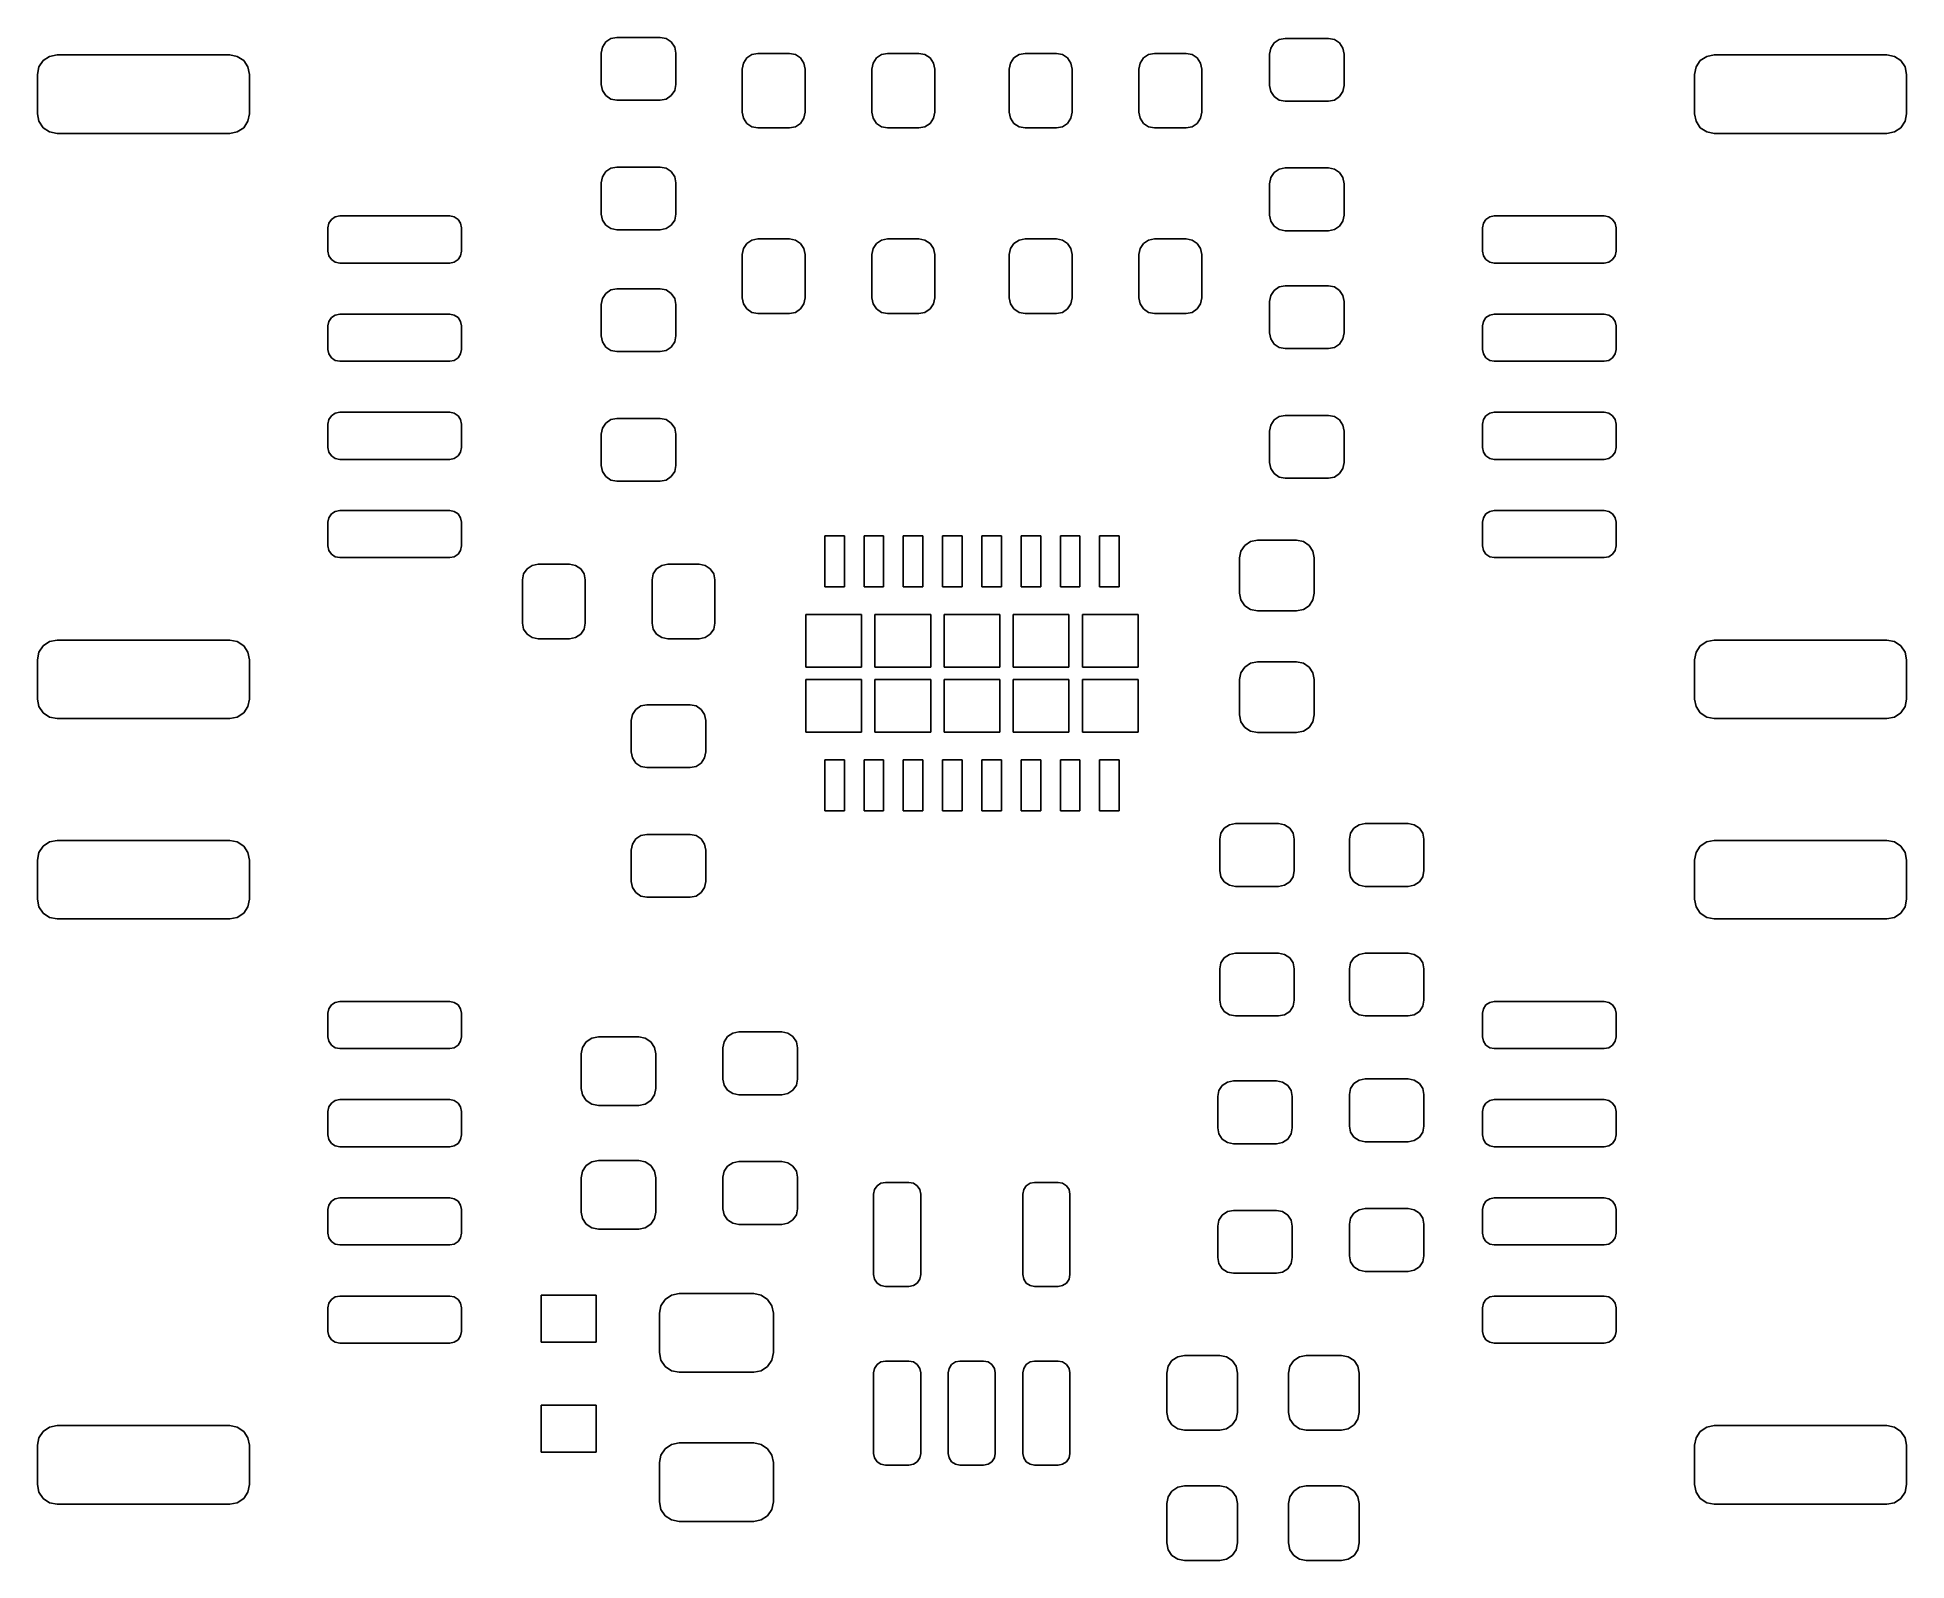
# Model space of a CAD drawing. Extents: x 0.024 to 0.961, y 0.061 to 0.825.
import ezdxf

# ---------------------------------------------------------------- set-up
doc = ezdxf.new("R2010")
doc.units = 0
doc.header["$MEASUREMENT"] = 0
doc.layers.add('BLACK', color=7, linetype='CONTINUOUS')

msp = doc.modelspace()

# ---------------------------------------------------------------- linework, layer by layer
at = {"layer": 'BLACK', "linetype": 'CONTINUOUS'}
for p, q in [((0.31116, 0.82411), (0.31417, 0.82471)), ((0.31417, 0.82471), (0.33583, 0.82471)), ((0.33583, 0.82471), (0.33884, 0.82411)), ((0.0297, 0.8152), (0.03346, 0.81594)), ((0.03346, 0.81594), (0.12008, 0.81594)), ((0.12008, 0.81594), (0.12385, 0.8152)), ((0.3063, 0.81683), (0.3069, 0.81985)), ((0.3063, 0.80109), (0.3063, 0.81683)), ((0.3069, 0.81985), (0.30861, 0.8224)), ((0.30861, 0.8224), (0.31116, 0.82411)), ((0.33884, 0.82411), (0.34139, 0.8224)), ((0.34139, 0.8224), (0.3431, 0.81985)), ((0.3431, 0.81985), (0.3437, 0.81683)), ((0.3437, 0.81683), (0.3437, 0.80109)), ((0.37927, 0.81439), (0.38183, 0.8161)), ((0.38183, 0.8161), (0.38484, 0.8167)), ((0.38484, 0.8167), (0.40059, 0.8167)), ((0.40059, 0.8167), (0.4036, 0.8161)), ((0.4036, 0.8161), (0.40616, 0.81439)), ((0.44424, 0.81439), (0.44679, 0.8161)), ((0.44679, 0.8161), (0.4498, 0.8167)), ((0.4498, 0.8167), (0.46555, 0.8167)), ((0.46555, 0.8167), (0.46856, 0.8161)), ((0.46856, 0.8161), (0.47112, 0.81439)), ((0.51313, 0.81439), (0.51569, 0.8161)), ((0.51569, 0.8161), (0.5187, 0.8167)), ((0.5187, 0.8167), (0.53445, 0.8167)), ((0.53445, 0.8167), (0.53746, 0.8161)), ((0.53746, 0.8161), (0.54002, 0.81439)), ((0.57809, 0.81439), (0.58065, 0.8161)), ((0.58065, 0.8161), (0.58366, 0.8167)), ((0.58366, 0.8167), (0.59941, 0.8167)), ((0.59941, 0.8167), (0.60242, 0.8161)), ((0.60242, 0.8161), (0.60498, 0.81439)), ((0.6413, 0.81635), (0.6419, 0.81937)), ((0.6413, 0.80061), (0.6413, 0.81635)), ((0.6419, 0.81937), (0.64361, 0.82192)), ((0.64361, 0.82192), (0.64616, 0.82363)), ((0.64616, 0.82363), (0.64917, 0.82423)), ((0.64917, 0.82423), (0.67083, 0.82423)), ((0.67083, 0.82423), (0.67384, 0.82363)), ((0.67384, 0.82363), (0.67639, 0.82192)), ((0.67639, 0.82192), (0.6781, 0.81937)), ((0.6781, 0.81937), (0.6787, 0.81635)), ((0.6787, 0.81635), (0.6787, 0.80061)), ((0.86041, 0.8152), (0.86417, 0.81594)), ((0.86417, 0.81594), (0.95079, 0.81594)), ((0.95079, 0.81594), (0.95455, 0.8152)), ((0.02362, 0.8061), (0.02437, 0.80987)), ((0.02362, 0.78642), (0.02362, 0.8061)), ((0.02437, 0.80987), (0.0265, 0.81306)), ((0.0265, 0.81306), (0.0297, 0.8152)), ((0.12385, 0.8152), (0.12704, 0.81306)), ((0.12704, 0.81306), (0.12917, 0.80987)), ((0.12917, 0.80987), (0.12992, 0.8061)), ((0.12992, 0.8061), (0.12992, 0.78642)), ((0.37697, 0.80883), (0.37757, 0.81184)), ((0.37697, 0.78717), (0.37697, 0.80883)), ((0.37757, 0.81184), (0.37927, 0.81439)), ((0.40616, 0.81439), (0.40787, 0.81184)), ((0.40787, 0.81184), (0.40846, 0.80883)), ((0.40846, 0.80883), (0.40846, 0.78717)), ((0.44193, 0.80883), (0.44253, 0.81184)), ((0.44193, 0.78717), (0.44193, 0.80883)), ((0.44253, 0.81184), (0.44424, 0.81439)), ((0.47112, 0.81439), (0.47283, 0.81184)), ((0.47283, 0.81184), (0.47343, 0.80883)), ((0.47343, 0.80883), (0.47343, 0.78717)), ((0.51083, 0.80883), (0.51143, 0.81184)), ((0.51083, 0.78717), (0.51083, 0.80883)), ((0.51143, 0.81184), (0.51313, 0.81439)), ((0.54002, 0.81439), (0.54172, 0.81184)), ((0.54172, 0.81184), (0.54232, 0.80883)), ((0.54232, 0.80883), (0.54232, 0.78717)), ((0.57579, 0.80883), (0.57639, 0.81184)), ((0.57579, 0.78717), (0.57579, 0.80883)), ((0.57639, 0.81184), (0.57809, 0.81439)), ((0.60498, 0.81439), (0.60668, 0.81184)), ((0.60668, 0.81184), (0.60728, 0.80883)), ((0.60728, 0.80883), (0.60728, 0.78717)), ((0.85433, 0.8061), (0.85508, 0.80987)), ((0.85433, 0.78642), (0.85433, 0.8061)), ((0.85508, 0.80987), (0.85721, 0.81306)), ((0.85721, 0.81306), (0.86041, 0.8152)), ((0.95455, 0.8152), (0.95775, 0.81306)), ((0.95775, 0.81306), (0.95988, 0.80987)), ((0.95988, 0.80987), (0.96063, 0.8061)), ((0.96063, 0.8061), (0.96063, 0.78642)), ((0.3069, 0.79807), (0.3063, 0.80109)), ((0.30861, 0.79552), (0.3069, 0.79807)), ((0.3431, 0.79807), (0.34139, 0.79552)), ((0.3437, 0.80109), (0.3431, 0.79807)), ((0.6419, 0.79759), (0.6413, 0.80061)), ((0.64361, 0.79504), (0.6419, 0.79759)), ((0.6781, 0.79759), (0.67639, 0.79504)), ((0.6787, 0.80061), (0.6781, 0.79759)), ((0.31116, 0.79381), (0.30861, 0.79552)), ((0.31417, 0.79321), (0.31116, 0.79381)), ((0.33583, 0.79321), (0.31417, 0.79321)), ((0.33884, 0.79381), (0.33583, 0.79321)), ((0.34139, 0.79552), (0.33884, 0.79381)), ((0.37757, 0.78416), (0.37697, 0.78717)), ((0.40846, 0.78717), (0.40787, 0.78416)), ((0.44253, 0.78416), (0.44193, 0.78717)), ((0.47343, 0.78717), (0.47283, 0.78416)), ((0.51143, 0.78416), (0.51083, 0.78717)), ((0.54232, 0.78717), (0.54172, 0.78416)), ((0.57639, 0.78416), (0.57579, 0.78717)), ((0.60728, 0.78717), (0.60668, 0.78416)), ((0.64616, 0.79333), (0.64361, 0.79504)), ((0.64917, 0.79273), (0.64616, 0.79333)), ((0.67083, 0.79273), (0.64917, 0.79273)), ((0.67384, 0.79333), (0.67083, 0.79273)), ((0.67639, 0.79504), (0.67384, 0.79333)), ((0.02437, 0.78265), (0.02362, 0.78642)), ((0.0265, 0.77946), (0.02437, 0.78265)), ((0.0297, 0.77732), (0.0265, 0.77946)), ((0.12704, 0.77946), (0.12385, 0.77732)), ((0.12917, 0.78265), (0.12704, 0.77946)), ((0.12992, 0.78642), (0.12917, 0.78265)), ((0.37927, 0.78161), (0.37757, 0.78416)), ((0.38183, 0.7799), (0.37927, 0.78161)), ((0.38484, 0.7793), (0.38183, 0.7799)), ((0.40059, 0.7793), (0.38484, 0.7793)), ((0.4036, 0.7799), (0.40059, 0.7793)), ((0.40616, 0.78161), (0.4036, 0.7799)), ((0.40787, 0.78416), (0.40616, 0.78161)), ((0.44424, 0.78161), (0.44253, 0.78416)), ((0.44679, 0.7799), (0.44424, 0.78161)), ((0.4498, 0.7793), (0.44679, 0.7799)), ((0.46555, 0.7793), (0.4498, 0.7793)), ((0.46856, 0.7799), (0.46555, 0.7793)), ((0.47112, 0.78161), (0.46856, 0.7799)), ((0.47283, 0.78416), (0.47112, 0.78161)), ((0.51313, 0.78161), (0.51143, 0.78416)), ((0.51569, 0.7799), (0.51313, 0.78161)), ((0.5187, 0.7793), (0.51569, 0.7799)), ((0.53445, 0.7793), (0.5187, 0.7793)), ((0.53746, 0.7799), (0.53445, 0.7793)), ((0.54002, 0.78161), (0.53746, 0.7799)), ((0.54172, 0.78416), (0.54002, 0.78161)), ((0.57809, 0.78161), (0.57639, 0.78416)), ((0.58065, 0.7799), (0.57809, 0.78161)), ((0.58366, 0.7793), (0.58065, 0.7799)), ((0.59941, 0.7793), (0.58366, 0.7793)), ((0.60242, 0.7799), (0.59941, 0.7793)), ((0.60498, 0.78161), (0.60242, 0.7799)), ((0.60668, 0.78416), (0.60498, 0.78161)), ((0.85508, 0.78265), (0.85433, 0.78642)), ((0.85721, 0.77946), (0.85508, 0.78265)), ((0.86041, 0.77732), (0.85721, 0.77946)), ((0.95775, 0.77946), (0.95455, 0.77732)), ((0.95988, 0.78265), (0.95775, 0.77946)), ((0.96063, 0.78642), (0.95988, 0.78265)), ((0.03346, 0.77657), (0.0297, 0.77732)), ((0.12008, 0.77657), (0.03346, 0.77657)), ((0.12385, 0.77732), (0.12008, 0.77657)), ((0.86417, 0.77657), (0.86041, 0.77732)), ((0.95079, 0.77657), (0.86417, 0.77657)), ((0.95455, 0.77732), (0.95079, 0.77657)), ((0.30861, 0.75744), (0.31116, 0.75915)), ((0.31116, 0.75915), (0.31417, 0.75975)), ((0.31417, 0.75975), (0.33583, 0.75975)), ((0.33583, 0.75975), (0.33884, 0.75915)), ((0.33884, 0.75915), (0.34139, 0.75744)), ((0.64616, 0.75867), (0.64917, 0.75927)), ((0.64917, 0.75927), (0.67083, 0.75927)), ((0.67083, 0.75927), (0.67384, 0.75867)), ((0.3063, 0.75187), (0.3069, 0.75489)), ((0.3063, 0.73613), (0.3063, 0.75187)), ((0.3069, 0.75489), (0.30861, 0.75744)), ((0.34139, 0.75744), (0.3431, 0.75489)), ((0.3431, 0.75489), (0.3437, 0.75187)), ((0.3437, 0.75187), (0.3437, 0.73613)), ((0.6413, 0.75139), (0.6419, 0.75441)), ((0.6413, 0.73565), (0.6413, 0.75139)), ((0.6419, 0.75441), (0.64361, 0.75696)), ((0.64361, 0.75696), (0.64616, 0.75867)), ((0.67384, 0.75867), (0.67639, 0.75696)), ((0.67639, 0.75696), (0.6781, 0.75441)), ((0.6781, 0.75441), (0.6787, 0.75139)), ((0.6787, 0.75139), (0.6787, 0.73565)), ((0.16929, 0.72933), (0.16974, 0.73159)), ((0.16974, 0.73159), (0.17102, 0.73351)), ((0.17102, 0.73351), (0.17294, 0.73479)), ((0.17294, 0.73479), (0.1752, 0.73524)), ((0.1752, 0.73524), (0.23031, 0.73524)), ((0.23031, 0.73524), (0.23257, 0.73479)), ((0.23257, 0.73479), (0.23449, 0.73351)), ((0.23449, 0.73351), (0.23577, 0.73159)), ((0.23577, 0.73159), (0.23622, 0.72933)), ((0.3069, 0.73311), (0.3063, 0.73613)), ((0.30861, 0.73056), (0.3069, 0.73311)), ((0.3431, 0.73311), (0.34139, 0.73056)), ((0.3437, 0.73613), (0.3431, 0.73311)), ((0.6419, 0.73263), (0.6413, 0.73565)), ((0.64361, 0.73008), (0.6419, 0.73263)), ((0.6781, 0.73263), (0.67639, 0.73008)), ((0.6787, 0.73565), (0.6781, 0.73263)), ((0.74803, 0.72933), (0.74848, 0.73159)), ((0.74848, 0.73159), (0.74976, 0.73351)), ((0.74976, 0.73351), (0.75168, 0.73479)), ((0.75168, 0.73479), (0.75394, 0.73524)), ((0.75394, 0.73524), (0.80906, 0.73524)), ((0.80906, 0.73524), (0.81132, 0.73479)), ((0.81132, 0.73479), (0.81323, 0.73351)), ((0.81323, 0.73351), (0.81451, 0.73159)), ((0.81451, 0.73159), (0.81496, 0.72933)), ((0.16929, 0.71752), (0.16929, 0.72933)), ((0.23622, 0.72933), (0.23622, 0.71752)), ((0.31116, 0.72885), (0.30861, 0.73056)), ((0.31417, 0.72825), (0.31116, 0.72885)), ((0.33583, 0.72825), (0.31417, 0.72825)), ((0.33884, 0.72885), (0.33583, 0.72825)), ((0.34139, 0.73056), (0.33884, 0.72885)), ((0.37927, 0.72139), (0.38183, 0.7231)), ((0.38183, 0.7231), (0.38484, 0.7237)), ((0.38484, 0.7237), (0.40059, 0.7237)), ((0.40059, 0.7237), (0.4036, 0.7231)), ((0.4036, 0.7231), (0.40616, 0.72139)), ((0.44424, 0.72139), (0.44679, 0.7231)), ((0.44679, 0.7231), (0.4498, 0.7237)), ((0.4498, 0.7237), (0.46555, 0.7237)), ((0.46555, 0.7237), (0.46856, 0.7231)), ((0.46856, 0.7231), (0.47112, 0.72139)), ((0.51313, 0.72139), (0.51569, 0.7231)), ((0.51569, 0.7231), (0.5187, 0.7237)), ((0.5187, 0.7237), (0.53445, 0.7237)), ((0.53445, 0.7237), (0.53746, 0.7231)), ((0.53746, 0.7231), (0.54002, 0.72139)), ((0.57809, 0.72139), (0.58065, 0.7231)), ((0.58065, 0.7231), (0.58366, 0.7237)), ((0.58366, 0.7237), (0.59941, 0.7237)), ((0.59941, 0.7237), (0.60242, 0.7231)), ((0.60242, 0.7231), (0.60498, 0.72139)), ((0.64616, 0.72837), (0.64361, 0.73008)), ((0.64917, 0.72777), (0.64616, 0.72837)), ((0.67083, 0.72777), (0.64917, 0.72777)), ((0.67384, 0.72837), (0.67083, 0.72777)), ((0.67639, 0.73008), (0.67384, 0.72837)), ((0.74803, 0.71752), (0.74803, 0.72933)), ((0.81496, 0.72933), (0.81496, 0.71752)), ((0.16974, 0.71526), (0.16929, 0.71752)), ((0.17102, 0.71334), (0.16974, 0.71526)), ((0.17294, 0.71206), (0.17102, 0.71334)), ((0.23449, 0.71334), (0.23257, 0.71206)), ((0.23577, 0.71526), (0.23449, 0.71334)), ((0.23622, 0.71752), (0.23577, 0.71526)), ((0.37697, 0.71583), (0.37757, 0.71884)), ((0.37697, 0.69417), (0.37697, 0.71583)), ((0.37757, 0.71884), (0.37927, 0.72139)), ((0.40616, 0.72139), (0.40787, 0.71884)), ((0.40787, 0.71884), (0.40846, 0.71583)), ((0.40846, 0.71583), (0.40846, 0.69417)), ((0.44193, 0.71583), (0.44253, 0.71884)), ((0.44193, 0.69417), (0.44193, 0.71583)), ((0.44253, 0.71884), (0.44424, 0.72139)), ((0.47112, 0.72139), (0.47283, 0.71884)), ((0.47283, 0.71884), (0.47343, 0.71583)), ((0.47343, 0.71583), (0.47343, 0.69417)), ((0.51083, 0.71583), (0.51143, 0.71884)), ((0.51083, 0.69417), (0.51083, 0.71583)), ((0.51143, 0.71884), (0.51313, 0.72139)), ((0.54002, 0.72139), (0.54172, 0.71884)), ((0.54172, 0.71884), (0.54232, 0.71583)), ((0.54232, 0.71583), (0.54232, 0.69417)), ((0.57579, 0.71583), (0.57639, 0.71884)), ((0.57579, 0.69417), (0.57579, 0.71583)), ((0.57639, 0.71884), (0.57809, 0.72139)), ((0.60498, 0.72139), (0.60668, 0.71884)), ((0.60668, 0.71884), (0.60728, 0.71583)), ((0.60728, 0.71583), (0.60728, 0.69417)), ((0.74848, 0.71526), (0.74803, 0.71752)), ((0.74976, 0.71334), (0.74848, 0.71526)), ((0.75168, 0.71206), (0.74976, 0.71334)), ((0.81323, 0.71334), (0.81132, 0.71206)), ((0.81451, 0.71526), (0.81323, 0.71334)), ((0.81496, 0.71752), (0.81451, 0.71526)), ((0.1752, 0.71161), (0.17294, 0.71206)), ((0.23031, 0.71161), (0.1752, 0.71161)), ((0.23257, 0.71206), (0.23031, 0.71161)), ((0.75394, 0.71161), (0.75168, 0.71206)), ((0.80906, 0.71161), (0.75394, 0.71161)), ((0.81132, 0.71206), (0.80906, 0.71161)), ((0.3063, 0.69083), (0.3069, 0.69385)), ((0.3069, 0.69385), (0.30861, 0.6964)), ((0.30861, 0.6964), (0.31116, 0.69811)), ((0.31116, 0.69811), (0.31417, 0.69871)), ((0.31417, 0.69871), (0.33583, 0.69871)), ((0.33583, 0.69871), (0.33884, 0.69811)), ((0.33884, 0.69811), (0.34139, 0.6964)), ((0.34139, 0.6964), (0.3431, 0.69385)), ((0.3431, 0.69385), (0.3437, 0.69083)), ((0.37757, 0.69116), (0.37697, 0.69417)), ((0.40846, 0.69417), (0.40787, 0.69116)), ((0.44253, 0.69116), (0.44193, 0.69417)), ((0.47343, 0.69417), (0.47283, 0.69116)), ((0.51143, 0.69116), (0.51083, 0.69417)), ((0.54232, 0.69417), (0.54172, 0.69116)), ((0.57639, 0.69116), (0.57579, 0.69417)), ((0.60728, 0.69417), (0.60668, 0.69116)), ((0.6413, 0.69235), (0.6419, 0.69537)), ((0.6419, 0.69537), (0.64361, 0.69792)), ((0.64361, 0.69792), (0.64616, 0.69963)), ((0.64616, 0.69963), (0.64917, 0.70023)), ((0.64917, 0.70023), (0.67083, 0.70023)), ((0.67083, 0.70023), (0.67384, 0.69963)), ((0.67384, 0.69963), (0.67639, 0.69792)), ((0.67639, 0.69792), (0.6781, 0.69537)), ((0.6781, 0.69537), (0.6787, 0.69235)), ((0.16974, 0.68238), (0.17102, 0.68429)), ((0.17102, 0.68429), (0.17294, 0.68557)), ((0.17294, 0.68557), (0.1752, 0.68602)), ((0.1752, 0.68602), (0.23031, 0.68602)), ((0.23031, 0.68602), (0.23257, 0.68557)), ((0.23257, 0.68557), (0.23449, 0.68429)), ((0.23449, 0.68429), (0.23577, 0.68238)), ((0.3063, 0.67509), (0.3063, 0.69083)), ((0.3437, 0.69083), (0.3437, 0.67509)), ((0.37927, 0.68861), (0.37757, 0.69116)), ((0.38183, 0.6869), (0.37927, 0.68861)), ((0.38484, 0.6863), (0.38183, 0.6869)), ((0.40059, 0.6863), (0.38484, 0.6863)), ((0.4036, 0.6869), (0.40059, 0.6863)), ((0.40616, 0.68861), (0.4036, 0.6869)), ((0.40787, 0.69116), (0.40616, 0.68861)), ((0.44424, 0.68861), (0.44253, 0.69116)), ((0.44679, 0.6869), (0.44424, 0.68861)), ((0.4498, 0.6863), (0.44679, 0.6869)), ((0.46555, 0.6863), (0.4498, 0.6863)), ((0.46856, 0.6869), (0.46555, 0.6863)), ((0.47112, 0.68861), (0.46856, 0.6869)), ((0.47283, 0.69116), (0.47112, 0.68861)), ((0.51313, 0.68861), (0.51143, 0.69116)), ((0.51569, 0.6869), (0.51313, 0.68861)), ((0.5187, 0.6863), (0.51569, 0.6869)), ((0.53445, 0.6863), (0.5187, 0.6863)), ((0.53746, 0.6869), (0.53445, 0.6863)), ((0.54002, 0.68861), (0.53746, 0.6869)), ((0.54172, 0.69116), (0.54002, 0.68861)), ((0.57809, 0.68861), (0.57639, 0.69116)), ((0.58065, 0.6869), (0.57809, 0.68861)), ((0.58366, 0.6863), (0.58065, 0.6869)), ((0.59941, 0.6863), (0.58366, 0.6863)), ((0.60242, 0.6869), (0.59941, 0.6863)), ((0.60498, 0.68861), (0.60242, 0.6869)), ((0.60668, 0.69116), (0.60498, 0.68861)), ((0.6413, 0.67661), (0.6413, 0.69235)), ((0.6787, 0.69235), (0.6787, 0.67661)), ((0.74848, 0.68238), (0.74976, 0.68429)), ((0.74976, 0.68429), (0.75168, 0.68557)), ((0.75168, 0.68557), (0.75394, 0.68602)), ((0.75394, 0.68602), (0.80906, 0.68602)), ((0.80906, 0.68602), (0.81132, 0.68557)), ((0.81132, 0.68557), (0.81323, 0.68429)), ((0.81323, 0.68429), (0.81451, 0.68238)), ((0.16929, 0.68012), (0.16974, 0.68238)), ((0.16929, 0.66831), (0.16929, 0.68012)), ((0.23577, 0.68238), (0.23622, 0.68012)), ((0.23622, 0.68012), (0.23622, 0.66831)), ((0.3069, 0.67207), (0.3063, 0.67509)), ((0.3437, 0.67509), (0.3431, 0.67207)), ((0.6419, 0.67359), (0.6413, 0.67661)), ((0.6787, 0.67661), (0.6781, 0.67359)), ((0.74803, 0.68012), (0.74848, 0.68238)), ((0.74803, 0.66831), (0.74803, 0.68012)), ((0.81451, 0.68238), (0.81496, 0.68012)), ((0.81496, 0.68012), (0.81496, 0.66831)), ((0.16974, 0.66605), (0.16929, 0.66831)), ((0.17102, 0.66413), (0.16974, 0.66605)), ((0.23577, 0.66605), (0.23449, 0.66413)), ((0.23622, 0.66831), (0.23577, 0.66605)), ((0.30861, 0.66952), (0.3069, 0.67207)), ((0.31116, 0.66781), (0.30861, 0.66952)), ((0.31417, 0.66721), (0.31116, 0.66781)), ((0.33583, 0.66721), (0.31417, 0.66721)), ((0.33884, 0.66781), (0.33583, 0.66721)), ((0.34139, 0.66952), (0.33884, 0.66781)), ((0.3431, 0.67207), (0.34139, 0.66952)), ((0.64361, 0.67104), (0.6419, 0.67359)), ((0.64616, 0.66933), (0.64361, 0.67104)), ((0.64917, 0.66873), (0.64616, 0.66933)), ((0.67083, 0.66873), (0.64917, 0.66873)), ((0.67384, 0.66933), (0.67083, 0.66873)), ((0.67639, 0.67104), (0.67384, 0.66933)), ((0.6781, 0.67359), (0.67639, 0.67104)), ((0.74848, 0.66605), (0.74803, 0.66831)), ((0.74976, 0.66413), (0.74848, 0.66605)), ((0.81451, 0.66605), (0.81323, 0.66413)), ((0.81496, 0.66831), (0.81451, 0.66605)), ((0.17294, 0.66285), (0.17102, 0.66413)), ((0.1752, 0.6624), (0.17294, 0.66285)), ((0.23031, 0.6624), (0.1752, 0.6624)), ((0.23257, 0.66285), (0.23031, 0.6624)), ((0.23449, 0.66413), (0.23257, 0.66285)), ((0.75168, 0.66285), (0.74976, 0.66413)), ((0.75394, 0.6624), (0.75168, 0.66285)), ((0.80906, 0.6624), (0.75394, 0.6624)), ((0.81132, 0.66285), (0.80906, 0.6624)), ((0.81323, 0.66413), (0.81132, 0.66285)), ((0.16929, 0.63091), (0.16974, 0.63317)), ((0.16929, 0.61909), (0.16929, 0.63091)), ((0.16974, 0.63317), (0.17102, 0.63508)), ((0.17102, 0.63508), (0.17294, 0.63636)), ((0.17294, 0.63636), (0.1752, 0.63681)), ((0.1752, 0.63681), (0.23031, 0.63681)), ((0.23031, 0.63681), (0.23257, 0.63636)), ((0.23257, 0.63636), (0.23449, 0.63508)), ((0.23449, 0.63508), (0.23577, 0.63317)), ((0.23577, 0.63317), (0.23622, 0.63091)), ((0.23622, 0.63091), (0.23622, 0.61909)), ((0.3063, 0.62587), (0.3069, 0.62889)), ((0.3069, 0.62889), (0.30861, 0.63144)), ((0.30861, 0.63144), (0.31116, 0.63315)), ((0.31116, 0.63315), (0.31417, 0.63375)), ((0.31417, 0.63375), (0.33583, 0.63375)), ((0.33583, 0.63375), (0.33884, 0.63315)), ((0.33884, 0.63315), (0.34139, 0.63144)), ((0.34139, 0.63144), (0.3431, 0.62889)), ((0.3431, 0.62889), (0.3437, 0.62587)), ((0.6413, 0.62739), (0.6419, 0.63041)), ((0.6419, 0.63041), (0.64361, 0.63296)), ((0.64361, 0.63296), (0.64616, 0.63467)), ((0.64616, 0.63467), (0.64917, 0.63527)), ((0.64917, 0.63527), (0.67083, 0.63527)), ((0.67083, 0.63527), (0.67384, 0.63467)), ((0.67384, 0.63467), (0.67639, 0.63296)), ((0.67639, 0.63296), (0.6781, 0.63041)), ((0.6781, 0.63041), (0.6787, 0.62739)), ((0.74803, 0.63091), (0.74848, 0.63317)), ((0.74803, 0.61909), (0.74803, 0.63091)), ((0.74848, 0.63317), (0.74976, 0.63508)), ((0.74976, 0.63508), (0.75168, 0.63636)), ((0.75168, 0.63636), (0.75394, 0.63681)), ((0.75394, 0.63681), (0.80906, 0.63681)), ((0.80906, 0.63681), (0.81132, 0.63636)), ((0.81132, 0.63636), (0.81323, 0.63508)), ((0.81323, 0.63508), (0.81451, 0.63317)), ((0.81451, 0.63317), (0.81496, 0.63091)), ((0.81496, 0.63091), (0.81496, 0.61909)), ((0.16974, 0.61683), (0.16929, 0.61909)), ((0.23622, 0.61909), (0.23577, 0.61683)), ((0.3063, 0.61013), (0.3063, 0.62587)), ((0.3437, 0.62587), (0.3437, 0.61013)), ((0.6413, 0.61165), (0.6413, 0.62739)), ((0.6787, 0.62739), (0.6787, 0.61165)), ((0.74848, 0.61683), (0.74803, 0.61909)), ((0.81496, 0.61909), (0.81451, 0.61683)), ((0.17102, 0.61492), (0.16974, 0.61683)), ((0.17294, 0.61364), (0.17102, 0.61492)), ((0.1752, 0.61319), (0.17294, 0.61364)), ((0.23031, 0.61319), (0.1752, 0.61319)), ((0.23257, 0.61364), (0.23031, 0.61319)), ((0.23449, 0.61492), (0.23257, 0.61364)), ((0.23577, 0.61683), (0.23449, 0.61492)), ((0.3069, 0.60711), (0.3063, 0.61013)), ((0.3437, 0.61013), (0.3431, 0.60711)), ((0.6419, 0.60863), (0.6413, 0.61165)), ((0.6787, 0.61165), (0.6781, 0.60863)), ((0.74976, 0.61492), (0.74848, 0.61683)), ((0.75168, 0.61364), (0.74976, 0.61492)), ((0.75394, 0.61319), (0.75168, 0.61364)), ((0.80906, 0.61319), (0.75394, 0.61319)), ((0.81132, 0.61364), (0.80906, 0.61319)), ((0.81323, 0.61492), (0.81132, 0.61364)), ((0.81451, 0.61683), (0.81323, 0.61492)), ((0.30861, 0.60456), (0.3069, 0.60711)), ((0.31116, 0.60285), (0.30861, 0.60456)), ((0.31417, 0.60225), (0.31116, 0.60285)), ((0.33583, 0.60225), (0.31417, 0.60225)), ((0.33884, 0.60285), (0.33583, 0.60225)), ((0.34139, 0.60456), (0.33884, 0.60285)), ((0.3431, 0.60711), (0.34139, 0.60456)), ((0.64361, 0.60608), (0.6419, 0.60863)), ((0.64616, 0.60437), (0.64361, 0.60608)), ((0.64917, 0.60377), (0.64616, 0.60437)), ((0.67083, 0.60377), (0.64917, 0.60377)), ((0.67384, 0.60437), (0.67083, 0.60377)), ((0.67639, 0.60608), (0.67384, 0.60437)), ((0.6781, 0.60863), (0.67639, 0.60608)), ((0.16929, 0.58169), (0.16974, 0.58395)), ((0.16929, 0.56988), (0.16929, 0.58169)), ((0.16974, 0.58395), (0.17102, 0.58587)), ((0.17102, 0.58587), (0.17294, 0.58715)), ((0.17294, 0.58715), (0.1752, 0.5876)), ((0.1752, 0.5876), (0.23031, 0.5876)), ((0.23031, 0.5876), (0.23257, 0.58715)), ((0.23257, 0.58715), (0.23449, 0.58587)), ((0.23449, 0.58587), (0.23577, 0.58395)), ((0.23577, 0.58395), (0.23622, 0.58169)), ((0.23622, 0.58169), (0.23622, 0.56988)), ((0.74803, 0.58169), (0.74848, 0.58395)), ((0.74803, 0.56988), (0.74803, 0.58169)), ((0.74848, 0.58395), (0.74976, 0.58587)), ((0.74976, 0.58587), (0.75168, 0.58715)), ((0.75168, 0.58715), (0.75394, 0.5876)), ((0.75394, 0.5876), (0.80906, 0.5876)), ((0.80906, 0.5876), (0.81132, 0.58715)), ((0.81132, 0.58715), (0.81323, 0.58587)), ((0.81323, 0.58587), (0.81451, 0.58395)), ((0.81451, 0.58395), (0.81496, 0.58169)), ((0.81496, 0.58169), (0.81496, 0.56988)), ((0.41831, 0.54931), (0.41831, 0.5749)), ((0.41831, 0.5749), (0.42815, 0.5749)), ((0.42815, 0.5749), (0.42815, 0.54931)), ((0.43799, 0.54931), (0.43799, 0.5749)), ((0.43799, 0.5749), (0.44783, 0.5749)), ((0.44783, 0.5749), (0.44783, 0.54931)), ((0.45768, 0.54931), (0.45768, 0.5749)), ((0.45768, 0.5749), (0.46752, 0.5749)), ((0.46752, 0.5749), (0.46752, 0.54931)), ((0.47736, 0.54931), (0.47736, 0.5749)), ((0.47736, 0.5749), (0.4872, 0.5749)), ((0.4872, 0.5749), (0.4872, 0.54931)), ((0.49705, 0.54931), (0.49705, 0.5749)), ((0.49705, 0.5749), (0.50689, 0.5749)), ((0.50689, 0.5749), (0.50689, 0.54931)), ((0.51673, 0.54931), (0.51673, 0.5749)), ((0.51673, 0.5749), (0.52657, 0.5749)), ((0.52657, 0.5749), (0.52657, 0.54931)), ((0.53642, 0.54931), (0.53642, 0.5749)), ((0.53642, 0.5749), (0.54626, 0.5749)), ((0.54626, 0.5749), (0.54626, 0.54931)), ((0.5561, 0.54931), (0.5561, 0.5749)), ((0.5561, 0.5749), (0.56594, 0.5749)), ((0.56594, 0.5749), (0.56594, 0.54931)), ((0.62889, 0.57012), (0.63177, 0.57204)), ((0.63177, 0.57204), (0.63516, 0.57272)), ((0.63516, 0.57272), (0.65484, 0.57272)), ((0.65484, 0.57272), (0.65823, 0.57204)), ((0.65823, 0.57204), (0.66111, 0.57012)), ((0.16974, 0.56762), (0.16929, 0.56988)), ((0.17102, 0.56571), (0.16974, 0.56762)), ((0.17294, 0.56443), (0.17102, 0.56571)), ((0.1752, 0.56398), (0.17294, 0.56443)), ((0.23031, 0.56398), (0.1752, 0.56398)), ((0.23257, 0.56443), (0.23031, 0.56398)), ((0.23449, 0.56571), (0.23257, 0.56443)), ((0.23577, 0.56762), (0.23449, 0.56571)), ((0.23622, 0.56988), (0.23577, 0.56762)), ((0.6263, 0.56386), (0.62697, 0.56725)), ((0.6263, 0.54614), (0.6263, 0.56386)), ((0.62697, 0.56725), (0.62889, 0.57012)), ((0.66111, 0.57012), (0.66303, 0.56725)), ((0.66303, 0.56725), (0.6637, 0.56386)), ((0.6637, 0.56386), (0.6637, 0.54614)), ((0.74848, 0.56762), (0.74803, 0.56988)), ((0.74976, 0.56571), (0.74848, 0.56762)), ((0.75168, 0.56443), (0.74976, 0.56571)), ((0.75394, 0.56398), (0.75168, 0.56443)), ((0.80906, 0.56398), (0.75394, 0.56398)), ((0.81132, 0.56443), (0.80906, 0.56398)), ((0.81323, 0.56571), (0.81132, 0.56443)), ((0.81451, 0.56762), (0.81323, 0.56571)), ((0.81496, 0.56988), (0.81451, 0.56762)), ((0.26677, 0.55283), (0.26737, 0.55584)), ((0.26737, 0.55584), (0.26908, 0.55839)), ((0.26908, 0.55839), (0.27163, 0.5601)), ((0.27163, 0.5601), (0.27465, 0.5607)), ((0.27465, 0.5607), (0.29039, 0.5607)), ((0.29039, 0.5607), (0.29341, 0.5601)), ((0.29341, 0.5601), (0.29596, 0.55839)), ((0.29596, 0.55839), (0.29767, 0.55584)), ((0.29767, 0.55584), (0.29827, 0.55283)), ((0.33173, 0.55283), (0.33233, 0.55584)), ((0.33233, 0.55584), (0.33404, 0.55839)), ((0.33404, 0.55839), (0.33659, 0.5601)), ((0.33659, 0.5601), (0.33961, 0.5607)), ((0.33961, 0.5607), (0.35535, 0.5607)), ((0.35535, 0.5607), (0.35837, 0.5601)), ((0.35837, 0.5601), (0.36092, 0.55839)), ((0.36092, 0.55839), (0.36263, 0.55584)), ((0.36263, 0.55584), (0.36323, 0.55283)), ((0.26677, 0.53117), (0.26677, 0.55283)), ((0.29827, 0.55283), (0.29827, 0.53117)), ((0.33173, 0.53117), (0.33173, 0.55283)), ((0.36323, 0.55283), (0.36323, 0.53117)), ((0.42815, 0.54931), (0.41831, 0.54931)), ((0.44783, 0.54931), (0.43799, 0.54931)), ((0.46752, 0.54931), (0.45768, 0.54931)), ((0.4872, 0.54931), (0.47736, 0.54931)), ((0.50689, 0.54931), (0.49705, 0.54931)), ((0.52657, 0.54931), (0.51673, 0.54931)), ((0.54626, 0.54931), (0.53642, 0.54931)), ((0.56594, 0.54931), (0.5561, 0.54931)), ((0.62697, 0.54275), (0.6263, 0.54614)), ((0.6637, 0.54614), (0.66303, 0.54275)), ((0.40886, 0.50915), (0.40886, 0.53553)), ((0.40886, 0.53553), (0.43681, 0.53553)), ((0.43681, 0.53553), (0.43681, 0.50915)), ((0.4435, 0.50915), (0.4435, 0.53553)), ((0.4435, 0.53553), (0.47146, 0.53553)), ((0.47146, 0.53553), (0.47146, 0.50915)), ((0.47815, 0.50915), (0.47815, 0.53553)), ((0.47815, 0.53553), (0.5061, 0.53553)), ((0.5061, 0.53553), (0.5061, 0.50915)), ((0.5128, 0.50915), (0.5128, 0.53553)), ((0.5128, 0.53553), (0.54075, 0.53553)), ((0.54075, 0.53553), (0.54075, 0.50915)), ((0.54744, 0.50915), (0.54744, 0.53553)), ((0.54744, 0.53553), (0.57539, 0.53553)), ((0.57539, 0.53553), (0.57539, 0.50915)), ((0.62889, 0.53988), (0.62697, 0.54275)), ((0.63177, 0.53796), (0.62889, 0.53988)), ((0.63516, 0.53728), (0.63177, 0.53796)), ((0.65484, 0.53728), (0.63516, 0.53728)), ((0.65823, 0.53796), (0.65484, 0.53728)), ((0.66111, 0.53988), (0.65823, 0.53796)), ((0.66303, 0.54275), (0.66111, 0.53988)), ((0.26737, 0.52816), (0.26677, 0.53117)), ((0.26908, 0.52561), (0.26737, 0.52816)), ((0.27163, 0.5239), (0.26908, 0.52561)), ((0.29596, 0.52561), (0.29341, 0.5239)), ((0.29767, 0.52816), (0.29596, 0.52561)), ((0.29827, 0.53117), (0.29767, 0.52816)), ((0.33233, 0.52816), (0.33173, 0.53117)), ((0.33404, 0.52561), (0.33233, 0.52816)), ((0.33659, 0.5239), (0.33404, 0.52561)), ((0.36092, 0.52561), (0.35837, 0.5239)), ((0.36263, 0.52816), (0.36092, 0.52561)), ((0.36323, 0.53117), (0.36263, 0.52816)), ((0.02362, 0.5128), (0.02437, 0.51656)), ((0.02437, 0.51656), (0.0265, 0.51975)), ((0.0265, 0.51975), (0.0297, 0.52189)), ((0.0297, 0.52189), (0.03346, 0.52264)), ((0.03346, 0.52264), (0.12008, 0.52264)), ((0.12008, 0.52264), (0.12385, 0.52189)), ((0.12385, 0.52189), (0.12704, 0.51975)), ((0.12704, 0.51975), (0.12917, 0.51656)), ((0.12917, 0.51656), (0.12992, 0.5128)), ((0.27465, 0.5233), (0.27163, 0.5239)), ((0.29039, 0.5233), (0.27465, 0.5233)), ((0.29341, 0.5239), (0.29039, 0.5233)), ((0.33961, 0.5233), (0.33659, 0.5239)), ((0.35535, 0.5233), (0.33961, 0.5233)), ((0.35837, 0.5239), (0.35535, 0.5233)), ((0.85433, 0.5128), (0.85508, 0.51656)), ((0.85508, 0.51656), (0.85721, 0.51975)), ((0.85721, 0.51975), (0.86041, 0.52189)), ((0.86041, 0.52189), (0.86417, 0.52264)), ((0.86417, 0.52264), (0.95079, 0.52264)), ((0.95079, 0.52264), (0.95455, 0.52189)), ((0.95455, 0.52189), (0.95775, 0.51975)), ((0.95775, 0.51975), (0.95988, 0.51656)), ((0.95988, 0.51656), (0.96063, 0.5128)), ((0.02362, 0.49311), (0.02362, 0.5128)), ((0.12992, 0.5128), (0.12992, 0.49311)), ((0.43681, 0.50915), (0.40886, 0.50915)), ((0.47146, 0.50915), (0.4435, 0.50915)), ((0.5061, 0.50915), (0.47815, 0.50915)), ((0.54075, 0.50915), (0.5128, 0.50915)), ((0.57539, 0.50915), (0.54744, 0.50915)), ((0.6263, 0.50283), (0.62697, 0.50622)), ((0.62697, 0.50622), (0.62889, 0.5091)), ((0.62889, 0.5091), (0.63177, 0.51102)), ((0.63177, 0.51102), (0.63516, 0.51169)), ((0.63516, 0.51169), (0.65484, 0.51169)), ((0.65484, 0.51169), (0.65823, 0.51102)), ((0.65823, 0.51102), (0.66111, 0.5091)), ((0.66111, 0.5091), (0.66303, 0.50622)), ((0.66303, 0.50622), (0.6637, 0.50283)), ((0.85433, 0.49311), (0.85433, 0.5128)), ((0.96063, 0.5128), (0.96063, 0.49311)), ((0.40886, 0.47647), (0.40886, 0.50285)), ((0.40886, 0.50285), (0.43681, 0.50285)), ((0.43681, 0.50285), (0.43681, 0.47647)), ((0.4435, 0.47647), (0.4435, 0.50285)), ((0.4435, 0.50285), (0.47146, 0.50285)), ((0.47146, 0.50285), (0.47146, 0.47647)), ((0.47815, 0.47647), (0.47815, 0.50285)), ((0.47815, 0.50285), (0.5061, 0.50285)), ((0.5061, 0.50285), (0.5061, 0.47647)), ((0.5128, 0.47647), (0.5128, 0.50285)), ((0.5128, 0.50285), (0.54075, 0.50285)), ((0.54075, 0.50285), (0.54075, 0.47647)), ((0.54744, 0.47647), (0.54744, 0.50285)), ((0.54744, 0.50285), (0.57539, 0.50285)), ((0.57539, 0.50285), (0.57539, 0.47647)), ((0.6263, 0.48512), (0.6263, 0.50283)), ((0.6637, 0.50283), (0.6637, 0.48512)), ((0.02437, 0.48934), (0.02362, 0.49311)), ((0.0265, 0.48615), (0.02437, 0.48934)), ((0.12917, 0.48934), (0.12704, 0.48615)), ((0.12992, 0.49311), (0.12917, 0.48934)), ((0.3219, 0.48537), (0.32361, 0.48792)), ((0.32361, 0.48792), (0.32616, 0.48963)), ((0.32616, 0.48963), (0.32917, 0.49023)), ((0.32917, 0.49023), (0.35083, 0.49023)), ((0.35083, 0.49023), (0.35384, 0.48963)), ((0.35384, 0.48963), (0.35639, 0.48792)), ((0.35639, 0.48792), (0.3581, 0.48537)), ((0.85508, 0.48934), (0.85433, 0.49311)), ((0.85721, 0.48615), (0.85508, 0.48934)), ((0.95988, 0.48934), (0.95775, 0.48615)), ((0.96063, 0.49311), (0.95988, 0.48934)), ((0.0297, 0.48402), (0.0265, 0.48615)), ((0.03346, 0.48327), (0.0297, 0.48402)), ((0.12008, 0.48327), (0.03346, 0.48327)), ((0.12385, 0.48402), (0.12008, 0.48327)), ((0.12704, 0.48615), (0.12385, 0.48402)), ((0.3213, 0.48235), (0.3219, 0.48537)), ((0.3213, 0.46661), (0.3213, 0.48235)), ((0.3581, 0.48537), (0.3587, 0.48235)), ((0.3587, 0.48235), (0.3587, 0.46661)), ((0.62697, 0.48173), (0.6263, 0.48512)), ((0.62889, 0.47885), (0.62697, 0.48173)), ((0.63177, 0.47693), (0.62889, 0.47885)), ((0.66111, 0.47885), (0.65823, 0.47693)), ((0.66303, 0.48173), (0.66111, 0.47885)), ((0.6637, 0.48512), (0.66303, 0.48173)), ((0.86041, 0.48402), (0.85721, 0.48615)), ((0.86417, 0.48327), (0.86041, 0.48402)), ((0.95079, 0.48327), (0.86417, 0.48327)), ((0.95455, 0.48402), (0.95079, 0.48327)), ((0.95775, 0.48615), (0.95455, 0.48402)), ((0.43681, 0.47647), (0.40886, 0.47647)), ((0.47146, 0.47647), (0.4435, 0.47647)), ((0.5061, 0.47647), (0.47815, 0.47647)), ((0.54075, 0.47647), (0.5128, 0.47647)), ((0.57539, 0.47647), (0.54744, 0.47647)), ((0.63516, 0.47626), (0.63177, 0.47693)), ((0.65484, 0.47626), (0.63516, 0.47626)), ((0.65823, 0.47693), (0.65484, 0.47626)), ((0.3219, 0.46359), (0.3213, 0.46661)), ((0.32361, 0.46104), (0.3219, 0.46359)), ((0.32616, 0.45933), (0.32361, 0.46104)), ((0.32917, 0.45873), (0.32616, 0.45933)), ((0.35384, 0.45933), (0.35083, 0.45873)), ((0.35639, 0.46104), (0.35384, 0.45933)), ((0.3581, 0.46359), (0.35639, 0.46104)), ((0.3587, 0.46661), (0.3581, 0.46359)), ((0.41831, 0.4371), (0.41831, 0.46269)), ((0.41831, 0.46269), (0.42815, 0.46269)), ((0.42815, 0.46269), (0.42815, 0.4371)), ((0.43799, 0.4371), (0.43799, 0.46269)), ((0.43799, 0.46269), (0.44783, 0.46269)), ((0.44783, 0.46269), (0.44783, 0.4371)), ((0.45768, 0.4371), (0.45768, 0.46269)), ((0.45768, 0.46269), (0.46752, 0.46269)), ((0.46752, 0.46269), (0.46752, 0.4371)), ((0.47736, 0.4371), (0.47736, 0.46269)), ((0.47736, 0.46269), (0.4872, 0.46269)), ((0.4872, 0.46269), (0.4872, 0.4371)), ((0.49705, 0.4371), (0.49705, 0.46269)), ((0.49705, 0.46269), (0.50689, 0.46269)), ((0.50689, 0.46269), (0.50689, 0.4371)), ((0.51673, 0.4371), (0.51673, 0.46269)), ((0.51673, 0.46269), (0.52657, 0.46269)), ((0.52657, 0.46269), (0.52657, 0.4371)), ((0.53642, 0.4371), (0.53642, 0.46269)), ((0.53642, 0.46269), (0.54626, 0.46269)), ((0.54626, 0.46269), (0.54626, 0.4371)), ((0.5561, 0.4371), (0.5561, 0.46269)), ((0.5561, 0.46269), (0.56594, 0.46269)), ((0.56594, 0.46269), (0.56594, 0.4371)), ((0.35083, 0.45873), (0.32917, 0.45873)), ((0.42815, 0.4371), (0.41831, 0.4371)), ((0.44783, 0.4371), (0.43799, 0.4371)), ((0.46752, 0.4371), (0.45768, 0.4371)), ((0.4872, 0.4371), (0.47736, 0.4371)), ((0.50689, 0.4371), (0.49705, 0.4371)), ((0.52657, 0.4371), (0.51673, 0.4371)), ((0.54626, 0.4371), (0.53642, 0.4371)), ((0.56594, 0.4371), (0.5561, 0.4371)), ((0.0297, 0.42149), (0.03346, 0.42224)), ((0.03346, 0.42224), (0.12008, 0.42224)), ((0.12008, 0.42224), (0.12385, 0.42149)), ((0.3219, 0.42041), (0.32361, 0.42296)), ((0.32361, 0.42296), (0.32616, 0.42467)), ((0.32616, 0.42467), (0.32917, 0.42527)), ((0.32917, 0.42527), (0.35083, 0.42527)), ((0.35083, 0.42527), (0.35384, 0.42467)), ((0.35384, 0.42467), (0.35639, 0.42296)), ((0.35639, 0.42296), (0.3581, 0.42041)), ((0.6163, 0.42283), (0.6169, 0.42585)), ((0.6163, 0.40709), (0.6163, 0.42283)), ((0.6169, 0.42585), (0.61861, 0.4284)), ((0.61861, 0.4284), (0.62116, 0.43011)), ((0.62116, 0.43011), (0.62417, 0.43071)), ((0.62417, 0.43071), (0.64583, 0.43071)), ((0.64583, 0.43071), (0.64884, 0.43011)), ((0.64884, 0.43011), (0.65139, 0.4284)), ((0.65139, 0.4284), (0.6531, 0.42585)), ((0.6531, 0.42585), (0.6537, 0.42283)), ((0.6537, 0.42283), (0.6537, 0.40709)), ((0.6813, 0.42283), (0.6819, 0.42585)), ((0.6813, 0.40709), (0.6813, 0.42283)), ((0.6819, 0.42585), (0.68361, 0.4284)), ((0.68361, 0.4284), (0.68616, 0.43011)), ((0.68616, 0.43011), (0.68917, 0.43071)), ((0.68917, 0.43071), (0.71083, 0.43071)), ((0.71083, 0.43071), (0.71384, 0.43011)), ((0.71384, 0.43011), (0.71639, 0.4284)), ((0.71639, 0.4284), (0.7181, 0.42585)), ((0.7181, 0.42585), (0.7187, 0.42283)), ((0.7187, 0.42283), (0.7187, 0.40709)), ((0.86041, 0.42149), (0.86417, 0.42224)), ((0.86417, 0.42224), (0.95079, 0.42224)), ((0.95079, 0.42224), (0.95455, 0.42149)), ((0.02362, 0.4124), (0.02437, 0.41617)), ((0.02362, 0.39272), (0.02362, 0.4124)), ((0.02437, 0.41617), (0.0265, 0.41936)), ((0.0265, 0.41936), (0.0297, 0.42149)), ((0.12385, 0.42149), (0.12704, 0.41936)), ((0.12704, 0.41936), (0.12917, 0.41617)), ((0.12917, 0.41617), (0.12992, 0.4124)), ((0.12992, 0.4124), (0.12992, 0.39272)), ((0.3213, 0.41739), (0.3219, 0.42041)), ((0.3213, 0.40165), (0.3213, 0.41739)), ((0.3581, 0.42041), (0.3587, 0.41739)), ((0.3587, 0.41739), (0.3587, 0.40165)), ((0.85433, 0.4124), (0.85508, 0.41617)), ((0.85433, 0.39272), (0.85433, 0.4124)), ((0.85508, 0.41617), (0.85721, 0.41936)), ((0.85721, 0.41936), (0.86041, 0.42149)), ((0.95455, 0.42149), (0.95775, 0.41936)), ((0.95775, 0.41936), (0.95988, 0.41617)), ((0.95988, 0.41617), (0.96063, 0.4124)), ((0.96063, 0.4124), (0.96063, 0.39272)), ((0.6169, 0.40407), (0.6163, 0.40709)), ((0.61861, 0.40152), (0.6169, 0.40407)), ((0.6531, 0.40407), (0.65139, 0.40152)), ((0.6537, 0.40709), (0.6531, 0.40407)), ((0.6819, 0.40407), (0.6813, 0.40709)), ((0.68361, 0.40152), (0.6819, 0.40407)), ((0.7181, 0.40407), (0.71639, 0.40152)), ((0.7187, 0.40709), (0.7181, 0.40407)), ((0.3219, 0.39863), (0.3213, 0.40165)), ((0.32361, 0.39608), (0.3219, 0.39863)), ((0.32616, 0.39437), (0.32361, 0.39608)), ((0.32917, 0.39377), (0.32616, 0.39437)), ((0.35083, 0.39377), (0.32917, 0.39377)), ((0.35384, 0.39437), (0.35083, 0.39377)), ((0.35639, 0.39608), (0.35384, 0.39437)), ((0.3581, 0.39863), (0.35639, 0.39608)), ((0.3587, 0.40165), (0.3581, 0.39863)), ((0.62116, 0.39981), (0.61861, 0.40152)), ((0.62417, 0.39921), (0.62116, 0.39981)), ((0.64583, 0.39921), (0.62417, 0.39921)), ((0.64884, 0.39981), (0.64583, 0.39921)), ((0.65139, 0.40152), (0.64884, 0.39981)), ((0.68616, 0.39981), (0.68361, 0.40152)), ((0.68917, 0.39921), (0.68616, 0.39981)), ((0.71083, 0.39921), (0.68917, 0.39921)), ((0.71384, 0.39981), (0.71083, 0.39921)), ((0.71639, 0.40152), (0.71384, 0.39981)), ((0.02437, 0.38895), (0.02362, 0.39272)), ((0.0265, 0.38576), (0.02437, 0.38895)), ((0.0297, 0.38362), (0.0265, 0.38576)), ((0.12704, 0.38576), (0.12385, 0.38362)), ((0.12917, 0.38895), (0.12704, 0.38576)), ((0.12992, 0.39272), (0.12917, 0.38895)), ((0.85508, 0.38895), (0.85433, 0.39272)), ((0.85721, 0.38576), (0.85508, 0.38895)), ((0.86041, 0.38362), (0.85721, 0.38576)), ((0.95775, 0.38576), (0.95455, 0.38362)), ((0.95988, 0.38895), (0.95775, 0.38576)), ((0.96063, 0.39272), (0.95988, 0.38895)), ((0.03346, 0.38287), (0.0297, 0.38362)), ((0.12008, 0.38287), (0.03346, 0.38287)), ((0.12385, 0.38362), (0.12008, 0.38287)), ((0.86417, 0.38287), (0.86041, 0.38362)), ((0.95079, 0.38287), (0.86417, 0.38287)), ((0.95455, 0.38362), (0.95079, 0.38287)), ((0.62116, 0.36515), (0.62417, 0.36575)), ((0.62417, 0.36575), (0.64583, 0.36575)), ((0.64583, 0.36575), (0.64884, 0.36515)), ((0.68616, 0.36515), (0.68917, 0.36575)), ((0.68917, 0.36575), (0.71083, 0.36575)), ((0.71083, 0.36575), (0.71384, 0.36515)), ((0.6163, 0.35787), (0.6169, 0.36089)), ((0.6163, 0.34213), (0.6163, 0.35787)), ((0.6169, 0.36089), (0.61861, 0.36344)), ((0.61861, 0.36344), (0.62116, 0.36515)), ((0.64884, 0.36515), (0.65139, 0.36344)), ((0.65139, 0.36344), (0.6531, 0.36089)), ((0.6531, 0.36089), (0.6537, 0.35787)), ((0.6537, 0.35787), (0.6537, 0.34213)), ((0.6813, 0.35787), (0.6819, 0.36089)), ((0.6813, 0.34213), (0.6813, 0.35787)), ((0.6819, 0.36089), (0.68361, 0.36344)), ((0.68361, 0.36344), (0.68616, 0.36515)), ((0.71384, 0.36515), (0.71639, 0.36344)), ((0.71639, 0.36344), (0.7181, 0.36089)), ((0.7181, 0.36089), (0.7187, 0.35787)), ((0.7187, 0.35787), (0.7187, 0.34213)), ((0.16929, 0.33563), (0.16974, 0.33789)), ((0.16974, 0.33789), (0.17102, 0.33981)), ((0.17102, 0.33981), (0.17294, 0.34109)), ((0.17294, 0.34109), (0.1752, 0.34154)), ((0.1752, 0.34154), (0.23031, 0.34154)), ((0.23031, 0.34154), (0.23257, 0.34109)), ((0.23257, 0.34109), (0.23449, 0.33981)), ((0.23449, 0.33981), (0.23577, 0.33789)), ((0.23577, 0.33789), (0.23622, 0.33563)), ((0.6169, 0.33911), (0.6163, 0.34213)), ((0.61861, 0.33656), (0.6169, 0.33911)), ((0.6531, 0.33911), (0.65139, 0.33656)), ((0.6537, 0.34213), (0.6531, 0.33911)), ((0.6819, 0.33911), (0.6813, 0.34213)), ((0.68361, 0.33656), (0.6819, 0.33911)), ((0.7181, 0.33911), (0.71639, 0.33656)), ((0.7187, 0.34213), (0.7181, 0.33911)), ((0.74803, 0.33563), (0.74848, 0.33789)), ((0.74848, 0.33789), (0.74976, 0.33981)), ((0.74976, 0.33981), (0.75168, 0.34109)), ((0.75168, 0.34109), (0.75394, 0.34154)), ((0.75394, 0.34154), (0.80906, 0.34154)), ((0.80906, 0.34154), (0.81132, 0.34109)), ((0.81132, 0.34109), (0.81323, 0.33981)), ((0.81323, 0.33981), (0.81451, 0.33789)), ((0.81451, 0.33789), (0.81496, 0.33563)), ((0.16929, 0.32382), (0.16929, 0.33563)), ((0.23622, 0.33563), (0.23622, 0.32382)), ((0.62116, 0.33485), (0.61861, 0.33656)), ((0.62417, 0.33425), (0.62116, 0.33485)), ((0.64583, 0.33425), (0.62417, 0.33425)), ((0.64884, 0.33485), (0.64583, 0.33425)), ((0.65139, 0.33656), (0.64884, 0.33485)), ((0.68616, 0.33485), (0.68361, 0.33656)), ((0.68917, 0.33425), (0.68616, 0.33485)), ((0.71083, 0.33425), (0.68917, 0.33425)), ((0.71384, 0.33485), (0.71083, 0.33425)), ((0.71639, 0.33656), (0.71384, 0.33485)), ((0.74803, 0.32382), (0.74803, 0.33563)), ((0.81496, 0.33563), (0.81496, 0.32382)), ((0.16974, 0.32156), (0.16929, 0.32382)), ((0.17102, 0.31964), (0.16974, 0.32156)), ((0.17294, 0.31836), (0.17102, 0.31964)), ((0.23449, 0.31964), (0.23257, 0.31836)), ((0.23577, 0.32156), (0.23449, 0.31964)), ((0.23622, 0.32382), (0.23577, 0.32156)), ((0.29692, 0.3185), (0.29878, 0.3213)), ((0.29878, 0.3213), (0.30158, 0.32316)), ((0.30158, 0.32316), (0.30487, 0.32382)), ((0.30487, 0.32382), (0.32505, 0.32382)), ((0.32505, 0.32382), (0.32834, 0.32316)), ((0.32834, 0.32316), (0.33114, 0.3213)), ((0.33114, 0.3213), (0.33301, 0.3185)), ((0.3673, 0.31835), (0.3679, 0.32137)), ((0.3679, 0.32137), (0.36961, 0.32392)), ((0.36961, 0.32392), (0.37216, 0.32563)), ((0.37216, 0.32563), (0.37517, 0.32623)), ((0.37517, 0.32623), (0.39683, 0.32623)), ((0.39683, 0.32623), (0.39984, 0.32563)), ((0.39984, 0.32563), (0.40239, 0.32392)), ((0.40239, 0.32392), (0.4041, 0.32137)), ((0.4041, 0.32137), (0.4047, 0.31835)), ((0.74848, 0.32156), (0.74803, 0.32382)), ((0.74976, 0.31964), (0.74848, 0.32156)), ((0.75168, 0.31836), (0.74976, 0.31964)), ((0.81323, 0.31964), (0.81132, 0.31836)), ((0.81451, 0.32156), (0.81323, 0.31964)), ((0.81496, 0.32382), (0.81451, 0.32156)), ((0.1752, 0.31791), (0.17294, 0.31836)), ((0.23031, 0.31791), (0.1752, 0.31791)), ((0.23257, 0.31836), (0.23031, 0.31791)), ((0.29626, 0.31521), (0.29692, 0.3185)), ((0.29626, 0.29798), (0.29626, 0.31521)), ((0.33301, 0.3185), (0.33366, 0.31521)), ((0.33366, 0.31521), (0.33366, 0.29798)), ((0.3673, 0.30261), (0.3673, 0.31835)), ((0.4047, 0.31835), (0.4047, 0.30261)), ((0.75394, 0.31791), (0.75168, 0.31836)), ((0.80906, 0.31791), (0.75394, 0.31791)), ((0.81132, 0.31836), (0.80906, 0.31791)), ((0.3679, 0.29959), (0.3673, 0.30261)), ((0.4047, 0.30261), (0.4041, 0.29959)), ((0.61761, 0.29944), (0.62016, 0.30115)), ((0.62016, 0.30115), (0.62317, 0.30175)), ((0.62317, 0.30175), (0.64483, 0.30175)), ((0.64483, 0.30175), (0.64784, 0.30115)), ((0.64784, 0.30115), (0.65039, 0.29944)), ((0.6819, 0.29785), (0.68361, 0.3004)), ((0.68361, 0.3004), (0.68616, 0.30211)), ((0.68616, 0.30211), (0.68917, 0.30271)), ((0.68917, 0.30271), (0.71083, 0.30271)), ((0.71083, 0.30271), (0.71384, 0.30211)), ((0.71384, 0.30211), (0.71639, 0.3004)), ((0.71639, 0.3004), (0.7181, 0.29785)), ((0.16974, 0.28868), (0.17102, 0.29059)), ((0.17102, 0.29059), (0.17294, 0.29187)), ((0.17294, 0.29187), (0.1752, 0.29232)), ((0.1752, 0.29232), (0.23031, 0.29232)), ((0.23031, 0.29232), (0.23257, 0.29187)), ((0.23257, 0.29187), (0.23449, 0.29059)), ((0.23449, 0.29059), (0.23577, 0.28868)), ((0.29692, 0.29469), (0.29626, 0.29798)), ((0.29878, 0.29189), (0.29692, 0.29469)), ((0.30158, 0.29003), (0.29878, 0.29189)), ((0.33114, 0.29189), (0.32834, 0.29003)), ((0.33301, 0.29469), (0.33114, 0.29189)), ((0.33366, 0.29798), (0.33301, 0.29469)), ((0.36961, 0.29704), (0.3679, 0.29959)), ((0.37216, 0.29533), (0.36961, 0.29704)), ((0.37517, 0.29473), (0.37216, 0.29533)), ((0.39683, 0.29473), (0.37517, 0.29473)), ((0.39984, 0.29533), (0.39683, 0.29473)), ((0.40239, 0.29704), (0.39984, 0.29533)), ((0.4041, 0.29959), (0.40239, 0.29704)), ((0.6153, 0.29387), (0.6159, 0.29689)), ((0.6153, 0.27813), (0.6153, 0.29387)), ((0.6159, 0.29689), (0.61761, 0.29944)), ((0.65039, 0.29944), (0.6521, 0.29689)), ((0.6521, 0.29689), (0.6527, 0.29387)), ((0.6527, 0.29387), (0.6527, 0.27813)), ((0.6813, 0.29483), (0.6819, 0.29785)), ((0.6813, 0.27909), (0.6813, 0.29483)), ((0.7181, 0.29785), (0.7187, 0.29483)), ((0.7187, 0.29483), (0.7187, 0.27909)), ((0.74848, 0.28868), (0.74976, 0.29059)), ((0.74976, 0.29059), (0.75168, 0.29187)), ((0.75168, 0.29187), (0.75394, 0.29232)), ((0.75394, 0.29232), (0.80906, 0.29232)), ((0.80906, 0.29232), (0.81132, 0.29187)), ((0.81132, 0.29187), (0.81323, 0.29059)), ((0.81323, 0.29059), (0.81451, 0.28868)), ((0.16929, 0.28642), (0.16974, 0.28868)), ((0.16929, 0.27461), (0.16929, 0.28642)), ((0.23577, 0.28868), (0.23622, 0.28642)), ((0.23622, 0.28642), (0.23622, 0.27461)), ((0.30487, 0.28937), (0.30158, 0.29003)), ((0.32505, 0.28937), (0.30487, 0.28937)), ((0.32834, 0.29003), (0.32505, 0.28937)), ((0.74803, 0.28642), (0.74848, 0.28868)), ((0.74803, 0.27461), (0.74803, 0.28642)), ((0.81451, 0.28868), (0.81496, 0.28642)), ((0.81496, 0.28642), (0.81496, 0.27461)), ((0.16974, 0.27235), (0.16929, 0.27461)), ((0.17102, 0.27043), (0.16974, 0.27235)), ((0.23577, 0.27235), (0.23449, 0.27043)), ((0.23622, 0.27461), (0.23577, 0.27235)), ((0.6159, 0.27511), (0.6153, 0.27813)), ((0.61761, 0.27256), (0.6159, 0.27511)), ((0.62016, 0.27085), (0.61761, 0.27256)), ((0.65039, 0.27256), (0.64784, 0.27085)), ((0.6521, 0.27511), (0.65039, 0.27256)), ((0.6527, 0.27813), (0.6521, 0.27511)), ((0.6819, 0.27607), (0.6813, 0.27909)), ((0.68361, 0.27352), (0.6819, 0.27607)), ((0.68616, 0.27181), (0.68361, 0.27352)), ((0.68917, 0.27121), (0.68616, 0.27181)), ((0.71384, 0.27181), (0.71083, 0.27121)), ((0.71639, 0.27352), (0.71384, 0.27181)), ((0.7181, 0.27607), (0.71639, 0.27352)), ((0.7187, 0.27909), (0.7181, 0.27607)), ((0.74848, 0.27235), (0.74803, 0.27461)), ((0.74976, 0.27043), (0.74848, 0.27235)), ((0.81451, 0.27235), (0.81323, 0.27043)), ((0.81496, 0.27461), (0.81451, 0.27235)), ((0.17294, 0.26915), (0.17102, 0.27043)), ((0.1752, 0.2687), (0.17294, 0.26915)), ((0.23031, 0.2687), (0.1752, 0.2687)), ((0.23257, 0.26915), (0.23031, 0.2687)), ((0.23449, 0.27043), (0.23257, 0.26915)), ((0.62317, 0.27025), (0.62016, 0.27085)), ((0.64483, 0.27025), (0.62317, 0.27025)), ((0.64784, 0.27085), (0.64483, 0.27025)), ((0.71083, 0.27121), (0.68917, 0.27121)), ((0.75168, 0.26915), (0.74976, 0.27043)), ((0.75394, 0.2687), (0.75168, 0.26915)), ((0.80906, 0.2687), (0.75394, 0.2687)), ((0.81132, 0.26915), (0.80906, 0.2687)), ((0.81323, 0.27043), (0.81132, 0.26915)), ((0.29626, 0.2532), (0.29692, 0.25649)), ((0.29626, 0.23597), (0.29626, 0.2532)), ((0.29692, 0.25649), (0.29878, 0.25929)), ((0.29878, 0.25929), (0.30158, 0.26116)), ((0.30158, 0.26116), (0.30487, 0.26181)), ((0.30487, 0.26181), (0.32505, 0.26181)), ((0.32505, 0.26181), (0.32834, 0.26116)), ((0.32834, 0.26116), (0.33114, 0.25929)), ((0.33114, 0.25929), (0.33301, 0.25649)), ((0.33301, 0.25649), (0.33366, 0.2532)), ((0.33366, 0.2532), (0.33366, 0.23597)), ((0.3673, 0.25339), (0.3679, 0.25641)), ((0.3673, 0.23765), (0.3673, 0.25339)), ((0.3679, 0.25641), (0.36961, 0.25896)), ((0.36961, 0.25896), (0.37216, 0.26067)), ((0.37216, 0.26067), (0.37517, 0.26127)), ((0.37517, 0.26127), (0.39683, 0.26127)), ((0.39683, 0.26127), (0.39984, 0.26067)), ((0.39984, 0.26067), (0.40239, 0.25896)), ((0.40239, 0.25896), (0.4041, 0.25641)), ((0.4041, 0.25641), (0.4047, 0.25339)), ((0.4047, 0.25339), (0.4047, 0.23765)), ((0.44279, 0.24496), (0.44324, 0.24722)), ((0.44279, 0.20461), (0.44279, 0.24496)), ((0.44324, 0.24722), (0.44452, 0.24914)), ((0.44452, 0.24914), (0.44643, 0.25042)), ((0.44643, 0.25042), (0.44869, 0.25087)), ((0.44869, 0.25087), (0.4605, 0.25087)), ((0.4605, 0.25087), (0.46276, 0.25042)), ((0.46276, 0.25042), (0.46468, 0.24914)), ((0.46468, 0.24914), (0.46596, 0.24722)), ((0.46596, 0.24722), (0.46641, 0.24496)), ((0.46641, 0.24496), (0.46641, 0.20461)), ((0.51759, 0.24496), (0.51804, 0.24722)), ((0.51759, 0.20461), (0.51759, 0.24496)), ((0.51804, 0.24722), (0.51932, 0.24914)), ((0.51932, 0.24914), (0.52124, 0.25042)), ((0.52124, 0.25042), (0.5235, 0.25087)), ((0.5235, 0.25087), (0.53531, 0.25087)), ((0.53531, 0.25087), (0.53757, 0.25042)), ((0.53757, 0.25042), (0.53948, 0.24914)), ((0.53948, 0.24914), (0.54076, 0.24722)), ((0.54076, 0.24722), (0.54121, 0.24496)), ((0.54121, 0.24496), (0.54121, 0.20461)), ((0.16929, 0.2372), (0.16974, 0.23946)), ((0.16929, 0.22539), (0.16929, 0.2372)), ((0.16974, 0.23946), (0.17102, 0.24138)), ((0.17102, 0.24138), (0.17294, 0.24266)), ((0.17294, 0.24266), (0.1752, 0.24311)), ((0.1752, 0.24311), (0.23031, 0.24311)), ((0.23031, 0.24311), (0.23257, 0.24266)), ((0.23257, 0.24266), (0.23449, 0.24138)), ((0.23449, 0.24138), (0.23577, 0.23946)), ((0.23577, 0.23946), (0.23622, 0.2372)), ((0.23622, 0.2372), (0.23622, 0.22539)), ((0.29692, 0.23268), (0.29626, 0.23597)), ((0.33366, 0.23597), (0.33301, 0.23268)), ((0.3679, 0.23463), (0.3673, 0.23765)), ((0.36961, 0.23208), (0.3679, 0.23463)), ((0.4041, 0.23463), (0.40239, 0.23208)), ((0.4047, 0.23765), (0.4041, 0.23463)), ((0.6159, 0.23193), (0.61761, 0.23448)), ((0.61761, 0.23448), (0.62016, 0.23619)), ((0.62016, 0.23619), (0.62317, 0.23679)), ((0.62317, 0.23679), (0.64483, 0.23679)), ((0.64483, 0.23679), (0.64784, 0.23619)), ((0.64784, 0.23619), (0.65039, 0.23448)), ((0.65039, 0.23448), (0.6521, 0.23193)), ((0.6819, 0.23289), (0.68361, 0.23544)), ((0.68361, 0.23544), (0.68616, 0.23715)), ((0.68616, 0.23715), (0.68917, 0.23775)), ((0.68917, 0.23775), (0.71083, 0.23775)), ((0.71083, 0.23775), (0.71384, 0.23715)), ((0.71384, 0.23715), (0.71639, 0.23544)), ((0.71639, 0.23544), (0.7181, 0.23289)), ((0.74803, 0.2372), (0.74848, 0.23946)), ((0.74803, 0.22539), (0.74803, 0.2372)), ((0.74848, 0.23946), (0.74976, 0.24138)), ((0.74976, 0.24138), (0.75168, 0.24266)), ((0.75168, 0.24266), (0.75394, 0.24311)), ((0.75394, 0.24311), (0.80906, 0.24311)), ((0.80906, 0.24311), (0.81132, 0.24266)), ((0.81132, 0.24266), (0.81323, 0.24138)), ((0.81323, 0.24138), (0.81451, 0.23946)), ((0.81451, 0.23946), (0.81496, 0.2372)), ((0.81496, 0.2372), (0.81496, 0.22539)), ((0.16974, 0.22313), (0.16929, 0.22539)), ((0.23622, 0.22539), (0.23577, 0.22313)), ((0.29878, 0.22988), (0.29692, 0.23268)), ((0.30158, 0.22802), (0.29878, 0.22988)), ((0.30487, 0.22736), (0.30158, 0.22802)), ((0.32505, 0.22736), (0.30487, 0.22736)), ((0.32834, 0.22802), (0.32505, 0.22736)), ((0.33114, 0.22988), (0.32834, 0.22802)), ((0.33301, 0.23268), (0.33114, 0.22988)), ((0.37216, 0.23037), (0.36961, 0.23208)), ((0.37517, 0.22977), (0.37216, 0.23037)), ((0.39683, 0.22977), (0.37517, 0.22977)), ((0.39984, 0.23037), (0.39683, 0.22977)), ((0.40239, 0.23208), (0.39984, 0.23037)), ((0.6153, 0.22891), (0.6159, 0.23193)), ((0.6153, 0.21317), (0.6153, 0.22891)), ((0.6521, 0.23193), (0.6527, 0.22891)), ((0.6527, 0.22891), (0.6527, 0.21317)), ((0.6813, 0.22987), (0.6819, 0.23289)), ((0.6813, 0.21413), (0.6813, 0.22987)), ((0.7181, 0.23289), (0.7187, 0.22987)), ((0.7187, 0.22987), (0.7187, 0.21413)), ((0.74848, 0.22313), (0.74803, 0.22539)), ((0.81496, 0.22539), (0.81451, 0.22313)), ((0.17102, 0.22122), (0.16974, 0.22313)), ((0.17294, 0.21994), (0.17102, 0.22122)), ((0.1752, 0.21949), (0.17294, 0.21994)), ((0.23031, 0.21949), (0.1752, 0.21949)), ((0.23257, 0.21994), (0.23031, 0.21949)), ((0.23449, 0.22122), (0.23257, 0.21994)), ((0.23577, 0.22313), (0.23449, 0.22122)), ((0.74976, 0.22122), (0.74848, 0.22313)), ((0.75168, 0.21994), (0.74976, 0.22122)), ((0.75394, 0.21949), (0.75168, 0.21994)), ((0.80906, 0.21949), (0.75394, 0.21949)), ((0.81132, 0.21994), (0.80906, 0.21949)), ((0.81323, 0.22122), (0.81132, 0.21994)), ((0.81451, 0.22313), (0.81323, 0.22122)), ((0.6159, 0.21015), (0.6153, 0.21317)), ((0.61761, 0.2076), (0.6159, 0.21015)), ((0.62016, 0.20589), (0.61761, 0.2076)), ((0.65039, 0.2076), (0.64784, 0.20589)), ((0.6521, 0.21015), (0.65039, 0.2076)), ((0.6527, 0.21317), (0.6521, 0.21015)), ((0.6819, 0.21111), (0.6813, 0.21413)), ((0.68361, 0.20856), (0.6819, 0.21111)), ((0.68616, 0.20685), (0.68361, 0.20856)), ((0.68917, 0.20625), (0.68616, 0.20685)), ((0.71083, 0.20625), (0.68917, 0.20625)), ((0.71384, 0.20685), (0.71083, 0.20625)), ((0.71639, 0.20856), (0.71384, 0.20685)), ((0.7181, 0.21111), (0.71639, 0.20856)), ((0.7187, 0.21413), (0.7181, 0.21111)), ((0.44324, 0.20235), (0.44279, 0.20461)), ((0.44452, 0.20043), (0.44324, 0.20235)), ((0.44643, 0.19915), (0.44452, 0.20043)), ((0.44869, 0.1987), (0.44643, 0.19915)), ((0.4605, 0.1987), (0.44869, 0.1987)), ((0.46276, 0.19915), (0.4605, 0.1987)), ((0.46468, 0.20043), (0.46276, 0.19915)), ((0.46596, 0.20235), (0.46468, 0.20043)), ((0.46641, 0.20461), (0.46596, 0.20235)), ((0.51804, 0.20235), (0.51759, 0.20461)), ((0.51932, 0.20043), (0.51804, 0.20235)), ((0.52124, 0.19915), (0.51932, 0.20043)), ((0.5235, 0.1987), (0.52124, 0.19915)), ((0.53531, 0.1987), (0.5235, 0.1987)), ((0.53757, 0.19915), (0.53531, 0.1987)), ((0.53948, 0.20043), (0.53757, 0.19915)), ((0.54076, 0.20235), (0.53948, 0.20043)), ((0.54121, 0.20461), (0.54076, 0.20235)), ((0.62317, 0.20529), (0.62016, 0.20589)), ((0.64483, 0.20529), (0.62317, 0.20529)), ((0.64784, 0.20589), (0.64483, 0.20529)), ((0.16929, 0.18799), (0.16974, 0.19025)), ((0.16929, 0.17618), (0.16929, 0.18799)), ((0.16974, 0.19025), (0.17102, 0.19217)), ((0.17102, 0.19217), (0.17294, 0.19345)), ((0.17294, 0.19345), (0.1752, 0.1939)), ((0.1752, 0.1939), (0.23031, 0.1939)), ((0.23031, 0.1939), (0.23257, 0.19345)), ((0.23257, 0.19345), (0.23449, 0.19217)), ((0.23449, 0.19217), (0.23577, 0.19025)), ((0.23577, 0.19025), (0.23622, 0.18799)), ((0.23622, 0.18799), (0.23622, 0.17618)), ((0.27622, 0.17075), (0.27622, 0.19437)), ((0.27622, 0.19437), (0.30378, 0.19437)), ((0.30378, 0.19437), (0.30378, 0.17075)), ((0.33546, 0.18524), (0.33621, 0.18901)), ((0.33621, 0.18901), (0.33834, 0.1922)), ((0.33834, 0.1922), (0.34153, 0.19434)), ((0.34153, 0.19434), (0.3453, 0.19509)), ((0.3453, 0.19509), (0.3827, 0.19509)), ((0.3827, 0.19509), (0.38647, 0.19434)), ((0.38647, 0.19434), (0.38966, 0.1922)), ((0.38966, 0.1922), (0.39179, 0.18901)), ((0.39179, 0.18901), (0.39254, 0.18524)), ((0.74803, 0.18799), (0.74848, 0.19025)), ((0.74803, 0.17618), (0.74803, 0.18799)), ((0.74848, 0.19025), (0.74976, 0.19217)), ((0.74976, 0.19217), (0.75168, 0.19345)), ((0.75168, 0.19345), (0.75394, 0.1939)), ((0.75394, 0.1939), (0.80906, 0.1939)), ((0.80906, 0.1939), (0.81132, 0.19345)), ((0.81132, 0.19345), (0.81323, 0.19217)), ((0.81323, 0.19217), (0.81451, 0.19025)), ((0.81451, 0.19025), (0.81496, 0.18799)), ((0.81496, 0.18799), (0.81496, 0.17618)), ((0.33546, 0.16556), (0.33546, 0.18524)), ((0.39254, 0.18524), (0.39254, 0.16556)), ((0.16974, 0.17392), (0.16929, 0.17618)), ((0.17102, 0.17201), (0.16974, 0.17392)), ((0.17294, 0.17073), (0.17102, 0.17201)), ((0.1752, 0.17028), (0.17294, 0.17073)), ((0.23031, 0.17028), (0.1752, 0.17028)), ((0.23257, 0.17073), (0.23031, 0.17028)), ((0.23449, 0.17201), (0.23257, 0.17073)), ((0.23577, 0.17392), (0.23449, 0.17201)), ((0.23622, 0.17618), (0.23577, 0.17392)), ((0.30378, 0.17075), (0.27622, 0.17075)), ((0.74848, 0.17392), (0.74803, 0.17618)), ((0.74976, 0.17201), (0.74848, 0.17392)), ((0.75168, 0.17073), (0.74976, 0.17201)), ((0.75394, 0.17028), (0.75168, 0.17073)), ((0.80906, 0.17028), (0.75394, 0.17028)), ((0.81132, 0.17073), (0.80906, 0.17028)), ((0.81323, 0.17201), (0.81132, 0.17073)), ((0.81451, 0.17392), (0.81323, 0.17201)), ((0.81496, 0.17618), (0.81451, 0.17392)), ((0.33621, 0.16179), (0.33546, 0.16556)), ((0.33834, 0.1586), (0.33621, 0.16179)), ((0.39179, 0.16179), (0.38966, 0.1586)), ((0.39254, 0.16556), (0.39179, 0.16179)), ((0.44324, 0.15765), (0.44452, 0.15957)), ((0.44452, 0.15957), (0.44643, 0.16085)), ((0.44643, 0.16085), (0.44869, 0.1613)), ((0.44869, 0.1613), (0.4605, 0.1613)), ((0.4605, 0.1613), (0.46276, 0.16085)), ((0.46276, 0.16085), (0.46468, 0.15957)), ((0.46468, 0.15957), (0.46596, 0.15765)), ((0.48064, 0.15765), (0.48192, 0.15957)), ((0.48192, 0.15957), (0.48383, 0.16085)), ((0.48383, 0.16085), (0.48609, 0.1613)), ((0.48609, 0.1613), (0.49791, 0.1613)), ((0.49791, 0.1613), (0.50017, 0.16085)), ((0.50017, 0.16085), (0.50208, 0.15957)), ((0.50208, 0.15957), (0.50336, 0.15765)), ((0.51804, 0.15765), (0.51932, 0.15957)), ((0.51932, 0.15957), (0.52124, 0.16085)), ((0.52124, 0.16085), (0.5235, 0.1613)), ((0.5235, 0.1613), (0.53531, 0.1613)), ((0.53531, 0.1613), (0.53757, 0.16085)), ((0.53757, 0.16085), (0.53948, 0.15957)), ((0.53948, 0.15957), (0.54076, 0.15765)), ((0.59045, 0.15867), (0.59237, 0.16154)), ((0.59237, 0.16154), (0.59524, 0.16346)), ((0.59524, 0.16346), (0.59863, 0.16413)), ((0.59863, 0.16413), (0.61635, 0.16413)), ((0.61635, 0.16413), (0.61974, 0.16346)), ((0.61974, 0.16346), (0.62261, 0.16154)), ((0.62261, 0.16154), (0.62453, 0.15867)), ((0.65147, 0.15867), (0.65339, 0.16154)), ((0.65339, 0.16154), (0.65626, 0.16346)), ((0.65626, 0.16346), (0.65965, 0.16413)), ((0.65965, 0.16413), (0.67737, 0.16413)), ((0.67737, 0.16413), (0.68076, 0.16346)), ((0.68076, 0.16346), (0.68363, 0.16154)), ((0.68363, 0.16154), (0.68555, 0.15867)), ((0.34153, 0.15647), (0.33834, 0.1586)), ((0.3453, 0.15572), (0.34153, 0.15647)), ((0.3827, 0.15572), (0.3453, 0.15572)), ((0.38647, 0.15647), (0.3827, 0.15572)), ((0.38966, 0.1586), (0.38647, 0.15647)), ((0.44279, 0.15539), (0.44324, 0.15765)), ((0.44279, 0.11504), (0.44279, 0.15539)), ((0.46596, 0.15765), (0.46641, 0.15539)), ((0.46641, 0.15539), (0.46641, 0.11504)), ((0.48019, 0.15539), (0.48064, 0.15765)), ((0.48019, 0.11504), (0.48019, 0.15539)), ((0.50336, 0.15765), (0.50381, 0.15539)), ((0.50381, 0.15539), (0.50381, 0.11504)), ((0.51759, 0.15539), (0.51804, 0.15765)), ((0.51759, 0.11504), (0.51759, 0.15539)), ((0.54076, 0.15765), (0.54121, 0.15539)), ((0.54121, 0.15539), (0.54121, 0.11504)), ((0.58977, 0.15528), (0.59045, 0.15867)), ((0.58977, 0.13559), (0.58977, 0.15528)), ((0.62453, 0.15867), (0.6252, 0.15528)), ((0.6252, 0.15528), (0.6252, 0.13559)), ((0.6508, 0.15528), (0.65147, 0.15867)), ((0.6508, 0.13559), (0.6508, 0.15528)), ((0.68555, 0.15867), (0.68623, 0.15528)), ((0.68623, 0.15528), (0.68623, 0.13559)), ((0.27622, 0.11563), (0.27622, 0.13925)), ((0.27622, 0.13925), (0.30378, 0.13925)), ((0.30378, 0.13925), (0.30378, 0.11563)), ((0.59045, 0.1322), (0.58977, 0.13559)), ((0.59237, 0.12933), (0.59045, 0.1322)), ((0.62453, 0.1322), (0.62261, 0.12933)), ((0.6252, 0.13559), (0.62453, 0.1322)), ((0.65147, 0.1322), (0.6508, 0.13559)), ((0.65339, 0.12933), (0.65147, 0.1322)), ((0.68555, 0.1322), (0.68363, 0.12933)), ((0.68623, 0.13559), (0.68555, 0.1322)), ((0.02362, 0.11909), (0.02437, 0.12286)), ((0.02437, 0.12286), (0.0265, 0.12605)), ((0.0265, 0.12605), (0.0297, 0.12819)), ((0.0297, 0.12819), (0.03346, 0.12894)), ((0.03346, 0.12894), (0.12008, 0.12894)), ((0.12008, 0.12894), (0.12385, 0.12819)), ((0.12385, 0.12819), (0.12704, 0.12605)), ((0.12704, 0.12605), (0.12917, 0.12286)), ((0.12917, 0.12286), (0.12992, 0.11909)), ((0.59524, 0.12741), (0.59237, 0.12933)), ((0.59863, 0.12673), (0.59524, 0.12741)), ((0.61635, 0.12673), (0.59863, 0.12673)), ((0.61974, 0.12741), (0.61635, 0.12673)), ((0.62261, 0.12933), (0.61974, 0.12741)), ((0.65626, 0.12741), (0.65339, 0.12933)), ((0.65965, 0.12673), (0.65626, 0.12741)), ((0.67737, 0.12673), (0.65965, 0.12673)), ((0.68076, 0.12741), (0.67737, 0.12673)), ((0.68363, 0.12933), (0.68076, 0.12741)), ((0.85433, 0.11909), (0.85508, 0.12286)), ((0.85508, 0.12286), (0.85721, 0.12605)), ((0.85721, 0.12605), (0.86041, 0.12819)), ((0.86041, 0.12819), (0.86417, 0.12894)), ((0.86417, 0.12894), (0.95079, 0.12894)), ((0.95079, 0.12894), (0.95455, 0.12819)), ((0.95455, 0.12819), (0.95775, 0.12605)), ((0.95775, 0.12605), (0.95988, 0.12286)), ((0.95988, 0.12286), (0.96063, 0.11909)), ((0.02362, 0.09941), (0.02362, 0.11909)), ((0.12992, 0.11909), (0.12992, 0.09941)), ((0.30378, 0.11563), (0.27622, 0.11563)), ((0.33546, 0.11044), (0.33621, 0.11421)), ((0.33621, 0.11421), (0.33834, 0.1174)), ((0.33834, 0.1174), (0.34153, 0.11953)), ((0.34153, 0.11953), (0.3453, 0.12028)), ((0.3453, 0.12028), (0.3827, 0.12028)), ((0.3827, 0.12028), (0.38647, 0.11953)), ((0.38647, 0.11953), (0.38966, 0.1174)), ((0.38966, 0.1174), (0.39179, 0.11421)), ((0.39179, 0.11421), (0.39254, 0.11044)), ((0.44324, 0.11278), (0.44279, 0.11504)), ((0.44452, 0.11086), (0.44324, 0.11278)), ((0.46596, 0.11278), (0.46468, 0.11086)), ((0.46641, 0.11504), (0.46596, 0.11278)), ((0.48064, 0.11278), (0.48019, 0.11504)), ((0.48192, 0.11086), (0.48064, 0.11278)), ((0.50336, 0.11278), (0.50208, 0.11086)), ((0.50381, 0.11504), (0.50336, 0.11278)), ((0.51804, 0.11278), (0.51759, 0.11504)), ((0.51932, 0.11086), (0.51804, 0.11278)), ((0.54076, 0.11278), (0.53948, 0.11086)), ((0.54121, 0.11504), (0.54076, 0.11278)), ((0.85433, 0.09941), (0.85433, 0.11909)), ((0.96063, 0.11909), (0.96063, 0.09941)), ((0.33546, 0.09076), (0.33546, 0.11044)), ((0.39254, 0.11044), (0.39254, 0.09076)), ((0.44643, 0.10958), (0.44452, 0.11086)), ((0.44869, 0.10913), (0.44643, 0.10958)), ((0.4605, 0.10913), (0.44869, 0.10913)), ((0.46276, 0.10958), (0.4605, 0.10913)), ((0.46468, 0.11086), (0.46276, 0.10958)), ((0.48383, 0.10958), (0.48192, 0.11086)), ((0.48609, 0.10913), (0.48383, 0.10958)), ((0.49791, 0.10913), (0.48609, 0.10913)), ((0.50017, 0.10958), (0.49791, 0.10913)), ((0.50208, 0.11086), (0.50017, 0.10958)), ((0.52124, 0.10958), (0.51932, 0.11086)), ((0.5235, 0.10913), (0.52124, 0.10958)), ((0.53531, 0.10913), (0.5235, 0.10913)), ((0.53757, 0.10958), (0.53531, 0.10913)), ((0.53948, 0.11086), (0.53757, 0.10958)), ((0.02437, 0.09564), (0.02362, 0.09941)), ((0.0265, 0.09245), (0.02437, 0.09564)), ((0.12917, 0.09564), (0.12704, 0.09245)), ((0.12992, 0.09941), (0.12917, 0.09564)), ((0.59045, 0.09323), (0.59237, 0.09611)), ((0.59237, 0.09611), (0.59524, 0.09803)), ((0.59524, 0.09803), (0.59863, 0.0987)), ((0.59863, 0.0987), (0.61635, 0.0987)), ((0.61635, 0.0987), (0.61974, 0.09803)), ((0.61974, 0.09803), (0.62261, 0.09611)), ((0.62261, 0.09611), (0.62453, 0.09323)), ((0.65147, 0.09323), (0.65339, 0.09611)), ((0.65339, 0.09611), (0.65626, 0.09803)), ((0.65626, 0.09803), (0.65965, 0.0987)), ((0.65965, 0.0987), (0.67737, 0.0987)), ((0.67737, 0.0987), (0.68076, 0.09803)), ((0.68076, 0.09803), (0.68363, 0.09611)), ((0.68363, 0.09611), (0.68555, 0.09323)), ((0.85508, 0.09564), (0.85433, 0.09941)), ((0.85721, 0.09245), (0.85508, 0.09564)), ((0.95988, 0.09564), (0.95775, 0.09245)), ((0.96063, 0.09941), (0.95988, 0.09564)), ((0.0297, 0.09032), (0.0265, 0.09245)), ((0.03346, 0.08957), (0.0297, 0.09032)), ((0.12008, 0.08957), (0.03346, 0.08957)), ((0.12385, 0.09032), (0.12008, 0.08957)), ((0.12704, 0.09245), (0.12385, 0.09032)), ((0.33621, 0.08699), (0.33546, 0.09076)), ((0.33834, 0.0838), (0.33621, 0.08699)), ((0.39179, 0.08699), (0.38966, 0.0838)), ((0.39254, 0.09076), (0.39179, 0.08699)), ((0.58977, 0.08984), (0.59045, 0.09323)), ((0.58977, 0.07016), (0.58977, 0.08984)), ((0.62453, 0.09323), (0.6252, 0.08984)), ((0.6252, 0.08984), (0.6252, 0.07016)), ((0.6508, 0.08984), (0.65147, 0.09323)), ((0.6508, 0.07016), (0.6508, 0.08984)), ((0.68555, 0.09323), (0.68623, 0.08984)), ((0.68623, 0.08984), (0.68623, 0.07016)), ((0.86041, 0.09032), (0.85721, 0.09245)), ((0.86417, 0.08957), (0.86041, 0.09032)), ((0.95079, 0.08957), (0.86417, 0.08957)), ((0.95455, 0.09032), (0.95079, 0.08957)), ((0.95775, 0.09245), (0.95455, 0.09032)), ((0.34153, 0.08166), (0.33834, 0.0838)), ((0.3453, 0.08091), (0.34153, 0.08166)), ((0.3827, 0.08091), (0.3453, 0.08091)), ((0.38647, 0.08166), (0.3827, 0.08091)), ((0.38966, 0.0838), (0.38647, 0.08166)), ((0.59045, 0.06677), (0.58977, 0.07016)), ((0.59237, 0.06389), (0.59045, 0.06677)), ((0.62453, 0.06677), (0.62261, 0.06389)), ((0.6252, 0.07016), (0.62453, 0.06677)), ((0.65147, 0.06677), (0.6508, 0.07016)), ((0.65339, 0.06389), (0.65147, 0.06677)), ((0.68555, 0.06677), (0.68363, 0.06389)), ((0.68623, 0.07016), (0.68555, 0.06677)), ((0.59524, 0.06197), (0.59237, 0.06389)), ((0.59863, 0.0613), (0.59524, 0.06197)), ((0.61635, 0.0613), (0.59863, 0.0613)), ((0.61974, 0.06197), (0.61635, 0.0613)), ((0.62261, 0.06389), (0.61974, 0.06197)), ((0.65626, 0.06197), (0.65339, 0.06389)), ((0.65965, 0.0613), (0.65626, 0.06197)), ((0.67737, 0.0613), (0.65965, 0.0613)), ((0.68076, 0.06197), (0.67737, 0.0613)), ((0.68363, 0.06389), (0.68076, 0.06197))]:
    msp.add_line(p, q, dxfattribs=at)

doc.saveas('drawing.dxf')
